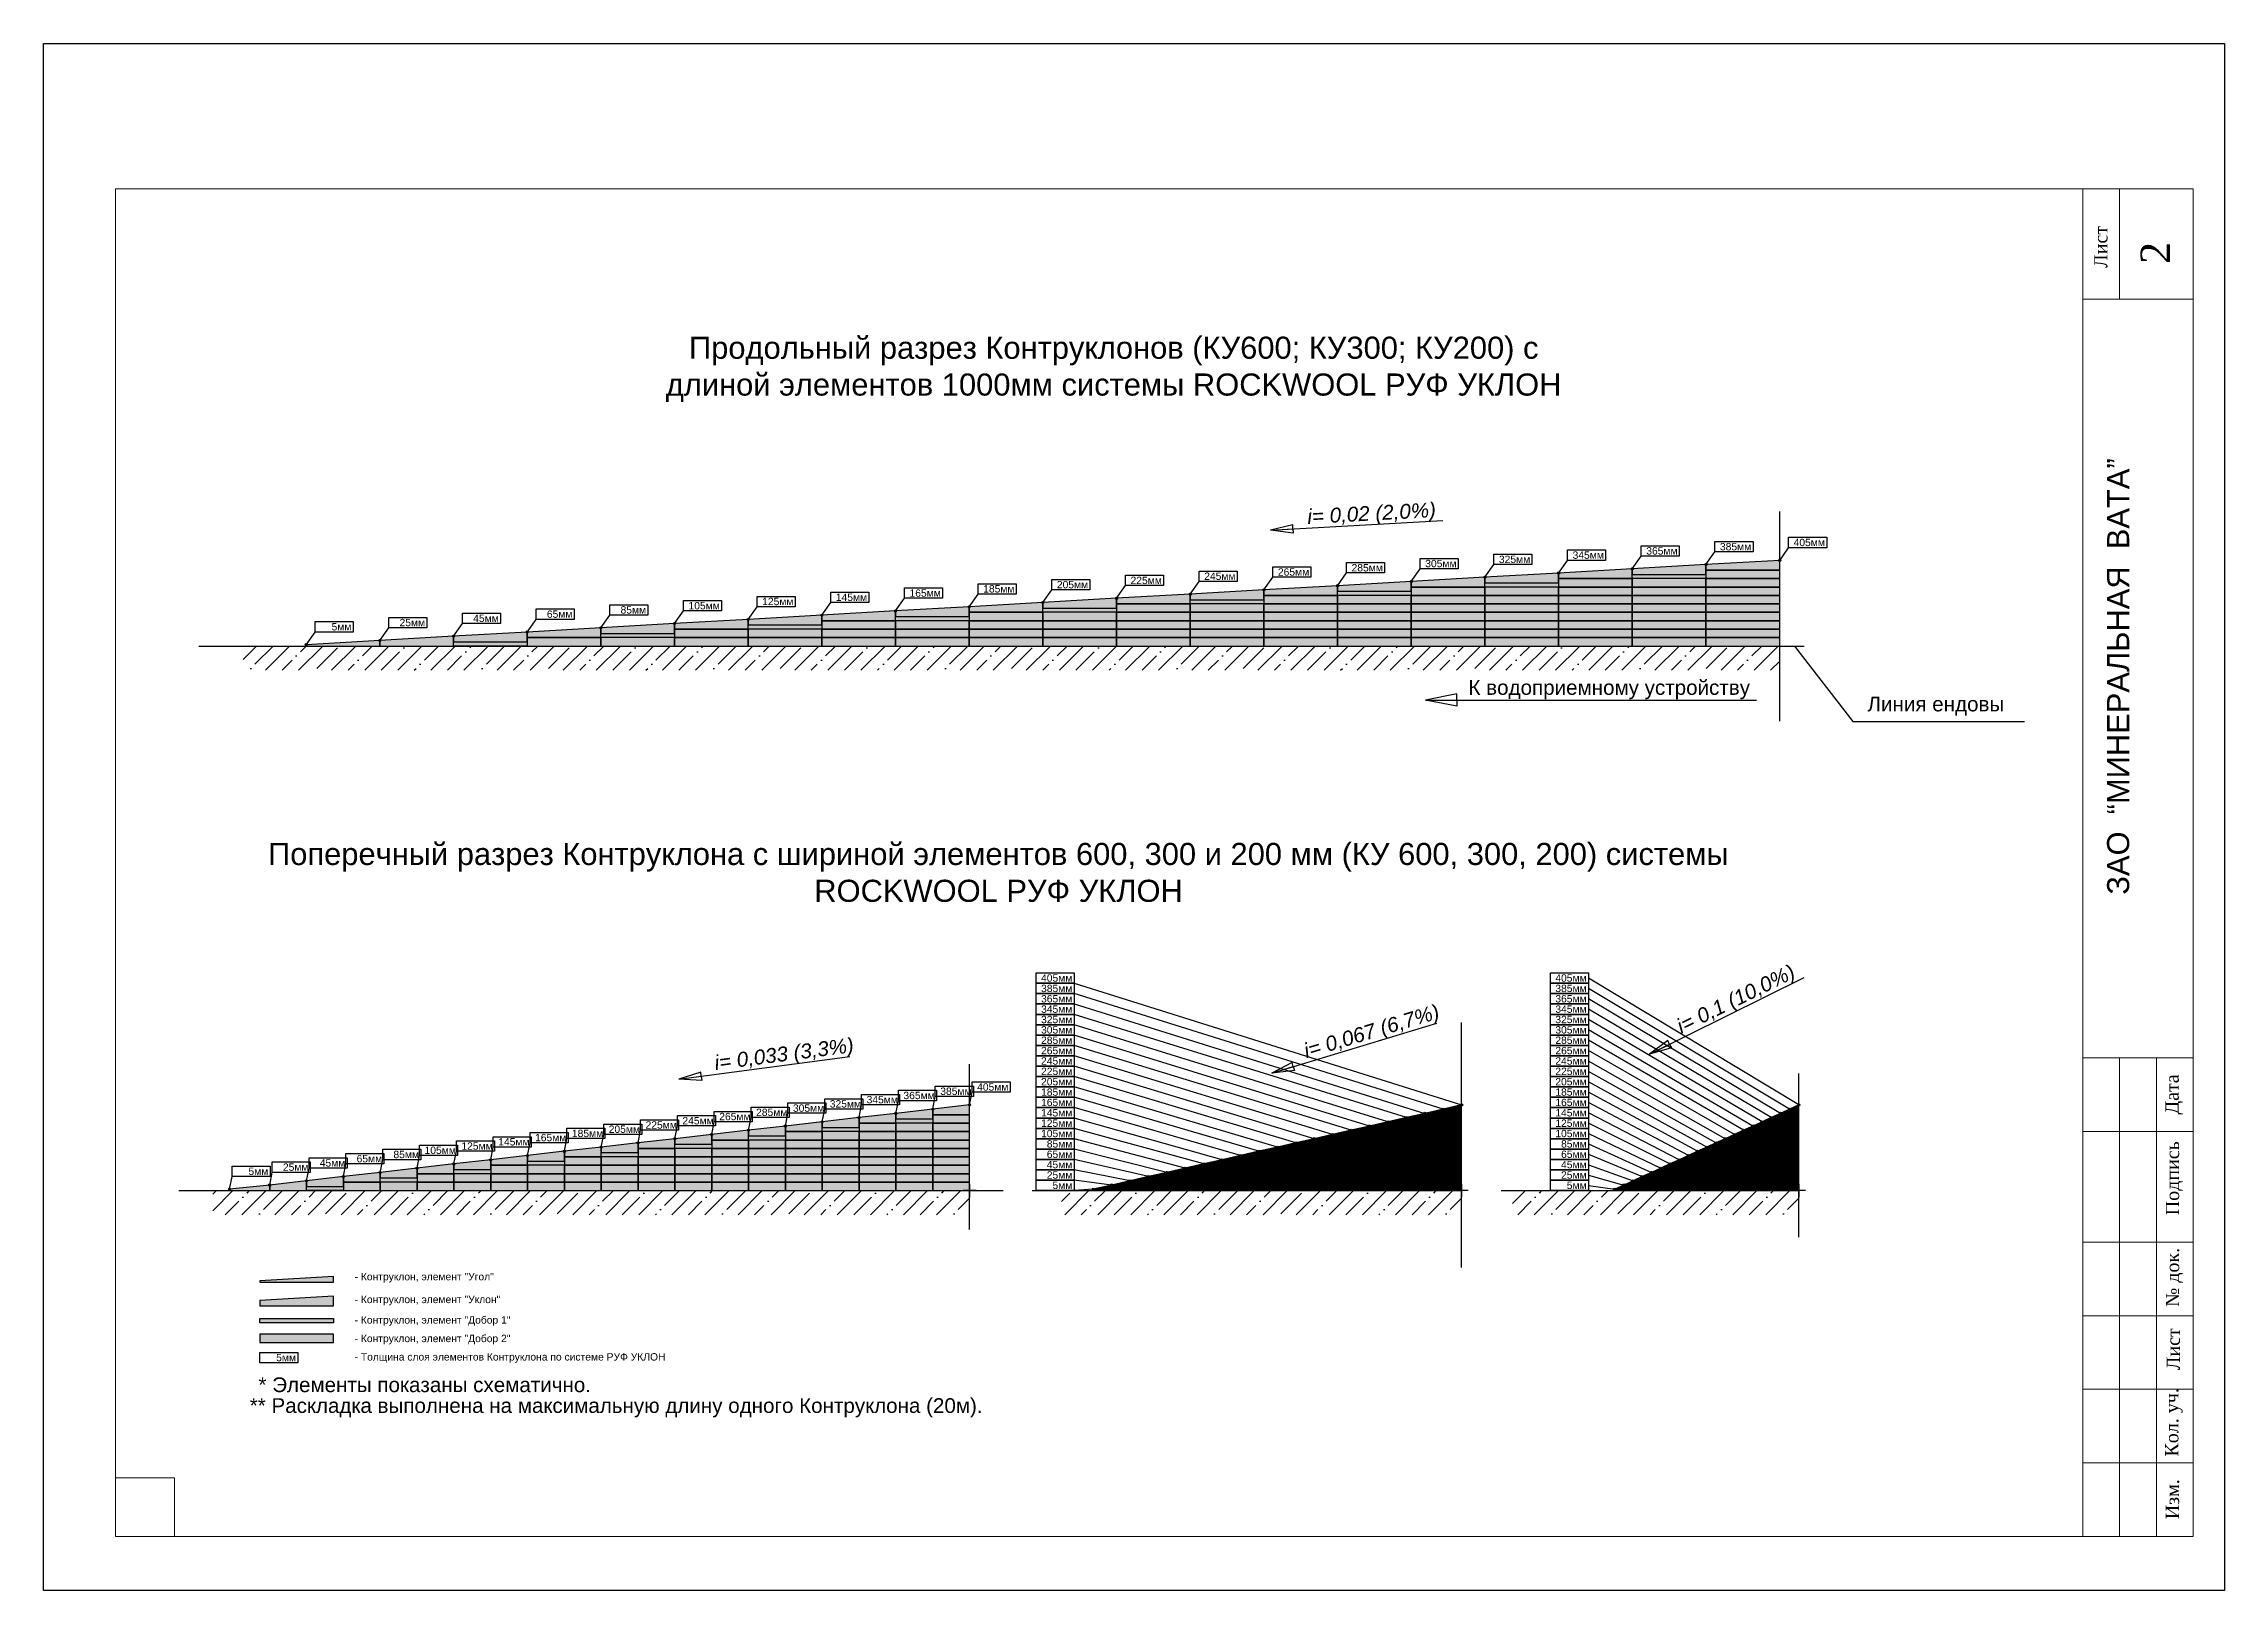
# Model space of a CAD drawing. Header units: inches. Extents: x 0 to 155541, y 1154 to 30754.
# Drawn here: x 23181 to 52781, y 9754 to 30754 of the extents above; entities that cross this region are included whole.
import ezdxf

# ---------------------------------------------------------------- set-up
doc = ezdxf.new("R2010")
doc.units = ezdxf.units.IN
doc.header["$MEASUREMENT"] = 0
doc.linetypes.add('ACAD_ISO04W100', pattern=[30, 24, -3, 0, -3])
for name, color, linetype, lineweight in [('Основные линии', 7, 'Continuous', 30), ('Разуклонка', 1, 'Continuous', 25), ('Штампы', 7, 'Continuous', 15)]:
    doc.layers.add(name, color=color, linetype=linetype, lineweight=lineweight)
doc.styles.add('надписи', font='TIMES.TTF')
doc.styles.add('Штамп', font='ARIAL.TTF', dxfattribs={"height": 2.5})

msp = doc.modelspace()

# ---------------------------------------------------------------- texts
at = {"color": 0, "ltscale": 2, "style": 'Штамп'}
for s, insert, char_height, width, attachment_point in [('\\pi516.63;Продольный разрез Контруклонов (КУ600; КУ300; КУ200) с \\P\\pi201.9;длиной элементов 1000мм системы ROCKWOOL РУФ УКЛОН', (31424.537, 26775.598), 300, 12528.42667, 1), ('405мм', (47359.502, 23980.789), 100, 492.92042, 6), ('285мм', (41359.502, 23637.426), 100, 492.92042, 6), ('305мм', (42359.502, 23694.653), 100, 492.92042, 6), ('325мм', (43359.502, 23751.88), 100, 492.92042, 6), ('345мм', (44359.502, 23809.107), 100, 492.92042, 6), ('365мм', (45359.502, 23866.335), 100, 492.92042, 6), ('385мм', (46359.502, 23923.562), 100, 492.92042, 6), ('185мм', (36359.502, 23351.289), 100, 492.92042, 6), ('205мм', (37359.502, 23408.517), 100, 492.92042, 6), ('225мм', (38359.502, 23465.744), 100, 492.92042, 6), ('245мм', (39359.502, 23522.971), 100, 492.92042, 6), ('265мм', (40359.502, 23580.198), 100, 492.92042, 6), ('85мм', (31359.502, 23065.153), 100, 492.92042, 6), ('105мм', (32359.502, 23122.38), 100, 492.92042, 6), ('125мм', (33359.502, 23179.608), 100, 492.92042, 6), ('145мм', (34359.502, 23236.835), 100, 492.92042, 6), ('165мм', (35359.502, 23294.062), 100, 492.92042, 6), ('5мм', (27359.502, 22836.244), 100, 492.92042, 6), ('25мм', (28359.502, 22893.471), 100, 492.92042, 6), ('45мм', (29359.502, 22950.699), 100, 492.92042, 6), ('65мм', (30359.502, 23007.926), 100, 492.92042, 6), ('\\pi4365.4;К водоприемному устройству', (38155.637, 22112.829), 200, 12528.42667, 1), ('\\pi5347.4;Линия ендовы', (42590.082, 21888.402), 200, 12528.42667, 1), ('\\pi617.47;Поперечный разрез Контруклона с шириной элементов 600, 300 и 200 мм (КУ 600, 300, 200) системы \\P\\pi8031.8;ROCKWOOL РУФ УКЛОН', (25610, 19902.417), 300, 20999.74636, 1), ('405мм', (37144.924, 18067.288), 100, 492.92042, 6), ('405мм', (44125.425, 18067.288), 100, 492.92042, 6), ('385мм', (37144.924, 17926.548), 100, 492.92042, 6), ('365мм', (37144.924, 17785.809), 100, 492.92042, 6), ('385мм', (44125.425, 17926.548), 100, 492.92042, 6), ('365мм', (44125.425, 17785.809), 100, 492.92042, 6), ('345мм', (37144.924, 17645.069), 100, 492.92042, 6), ('325мм', (37144.924, 17504.33), 100, 492.92042, 6), ('345мм', (44125.425, 17645.069), 100, 492.92042, 6), ('325мм', (44125.425, 17504.33), 100, 492.92042, 6), ('305мм', (37144.924, 17363.591), 100, 492.92042, 6), ('285мм', (37144.924, 17222.851), 100, 492.92042, 6), ('305мм', (44125.425, 17363.591), 100, 492.92042, 6), ('285мм', (44125.425, 17222.851), 100, 492.92042, 6), ('265мм', (37144.924, 17082.112), 100, 492.92042, 6), ('245мм', (37144.924, 16941.372), 100, 492.92042, 6), ('265мм', (44125.425, 17082.112), 100, 492.92042, 6), ('245мм', (44125.425, 16941.372), 100, 492.92042, 6), ('385мм', (35776.933, 16530.388), 100, 492.92042, 6), ('405мм', (36276.933, 16587.615), 100, 492.92042, 6), ('225мм', (37144.924, 16800.633), 100, 492.92042, 6), ('205мм', (37144.924, 16659.893), 100, 492.92042, 6), ('225мм', (44125.425, 16800.633), 100, 492.92042, 6), ('205мм', (44125.425, 16659.893), 100, 492.92042, 6), ('285мм', (33276.933, 16244.251), 100, 492.92042, 6), ('305мм', (33776.933, 16301.479), 100, 492.92042, 6), ('325мм', (34276.933, 16358.706), 100, 492.92042, 6), ('345мм', (34776.933, 16415.933), 100, 492.92042, 6), ('365мм', (35276.933, 16473.16), 100, 492.92042, 6), ('185мм', (37144.924, 16519.154), 100, 492.92042, 6), ('165мм', (37144.924, 16378.414), 100, 492.92042, 6), ('145мм', (37144.924, 16237.675), 100, 492.92042, 6), ('185мм', (44125.425, 16519.154), 100, 492.92042, 6), ('165мм', (44125.425, 16378.414), 100, 492.92042, 6), ('145мм', (44125.425, 16237.675), 100, 492.92042, 6), ('185мм', (30776.933, 15958.115), 100, 492.92042, 6), ('205мм', (31276.933, 16015.342), 100, 492.92042, 6), ('225мм', (31776.933, 16072.569), 100, 492.92042, 6), ('245мм', (32276.933, 16129.797), 100, 492.92042, 6), ('265мм', (32776.933, 16187.024), 100, 492.92042, 6), ('125мм', (37144.924, 16096.936), 100, 492.92042, 6), ('105мм', (37144.924, 15956.196), 100, 492.92042, 6), ('125мм', (44125.425, 16096.936), 100, 492.92042, 6), ('105мм', (44125.425, 15956.196), 100, 492.92042, 6), ('85мм', (28276.933, 15671.979), 100, 492.92042, 6), ('105мм', (28776.933, 15729.206), 100, 492.92042, 6), ('125мм', (29276.933, 15786.433), 100, 492.92042, 6), ('145мм', (29776.933, 15843.66), 100, 492.92042, 6), ('165мм', (30276.933, 15900.888), 100, 492.92042, 6), ('85мм', (37144.924, 15815.457), 100, 492.92042, 6), ('65мм', (37144.924, 15674.717), 100, 492.92042, 6), ('85мм', (44125.425, 15815.457), 100, 492.92042, 6), ('65мм', (44125.425, 15674.717), 100, 492.92042, 6), ('5мм', (26231.57, 15443.07), 100, 492.92042, 6), ('25мм', (26776.933, 15500.297), 100, 492.92042, 6), ('45мм', (27276.933, 15557.524), 100, 492.92042, 6), ('65мм', (27776.933, 15614.751), 100, 492.92042, 6), ('45мм', (37144.924, 15533.978), 100, 492.92042, 6), ('25мм', (37144.924, 15393.238), 100, 492.92042, 6), ('45мм', (44125.425, 15533.978), 100, 492.92042, 6), ('25мм', (44125.425, 15393.238), 100, 492.92042, 6), ('5мм', (37144.924, 15252.499), 100, 492.92042, 6), ('5мм', (44125.425, 15252.499), 100, 492.92042, 6), ('- Контруклон, элемент "Угол"', (27401.992, 14064.315), 100, 6363.2711, 1), ('- Контруклон, элемент "Уклон" ', (27401.992, 13754.266), 100, 6363.2711, 1), ('- Контруклон, элемент "Добор 1" ', (27401.992, 13476.285), 100, 6621.15533, 1), ('- Контруклон, элемент "Добор 2" ', (27401.992, 13224.615), 100, 6564.74295, 1), ('5мм', (26607.554, 12914.786), 100, 492.92042, 6), ('- Толщина слоя элементов Контруклона по системе РУФ УКЛОН', (27401.992, 12974.959), 100, 6564.74295, 1), ('* Элементы показаны схематично.', (26097.844, 12645.971), 200, 12528.42667, 1), ('** Раскладка выполнена на максимальную длину одного Контруклона (20м).', (25979.148, 12363.575), 200, 12528.42667, 1)]:
    msp.add_mtext(s, dxfattribs=dict(at, insert=insert, char_height=char_height, width=width, attachment_point=attachment_point))
at = {"color": 0, "ltscale": 2, "char_height": 200, "width": 12528.42667, "attachment_point": 1, "style": 'Штамп'}
for s, insert, rotation in [('{\\fArial|b0|i1|c204|p34;i= 0,02 (2,0%)}', (40328.576, 24432.206), 3.1051969), ('{\\fArial|b0|i1|c204|p34;i= 0,1 (10,0%)}', (45321.015, 17488.539), 26.2796956), ('{\\fArial|b0|i1|c204|p34;i= 0,067 (6,7%)}', (40264.726, 17169.724), 16.715935), ('{\\fArial|b0|i1|c204|p34;i= 0,033 (3,3%)}', (32275.109, 17015.262), 7.4385205)]:
    msp.add_mtext(s, dxfattribs=dict(at, insert=insert, rotation=rotation))
at = {"layer": 'Основные линии', "color": 0, "style": 'Штамп'}
msp.add_text('ЗАО  “МИНЕРАЛЬНАЯ  ВАТА”', height=300, rotation=90, dxfattribs=at).set_placement((51489.011, 19199.606))
at = {"layer": 'Штампы', "color": 0, "style": 'надписи'}
for s, height, p in [('Лист', 180, (51194.165, 27709.615)), ('2', 400, (52044.03, 27761.712)), ('Дата', 180, (52161.246, 16214.451)), ('Подпись', 180, (52166.914, 14846.544)), (' № док.', 180, (52167.263, 13535.362)), ('Лист', 180, (52177.282, 12744.248)), ('Кол. уч.', 180, (52157.165, 11570.641)), ('Изм.', 180, (52166.227, 10719.551))]:
    msp.add_text(s, height=height, rotation=90, dxfattribs=at).set_placement(p)

# ---------------------------------------------------------------- hatches: boundary and pattern name
at = {"ltscale": 2}
h = msp.add_hatch(dxfattribs=at)
h.set_pattern_fill('ANSI35', color=256, scale=50, style=0)
h.set_pattern_definition([(45, (-659762.16, -320661.3), (-224.5064, 224.5064), []), (45, (-659537.65, -320661.3), (-224.5064, 224.5064), [396.875, -79.375, 0, -79.375])])
h.paths.add_polyline_path([(46745.14, 22247.594), (46745.14, 22575.304), (25889.856, 22575.304), (25889.856, 22247.594)])
h = msp.add_hatch(dxfattribs=at)
h.set_pattern_fill('ANSI35', color=256, scale=50, style=0)
h.set_pattern_definition([(45, (-670757.6, -321667.15), (-224.5064, 224.5064), []), (45, (-670533.1, -321667.15), (-224.5064, 224.5064), [396.875, -79.375, 0, -79.375])])
h.paths.add_polyline_path([(35749.691, 14854.42), (35749.691, 15182.129), (25477.411, 15182.129), (25477.411, 14854.42)])
h = msp.add_hatch(dxfattribs=at)
h.set_pattern_fill('ANSI35', color=256, scale=50, style=0)
h.set_pattern_definition([(45, (-664079.46, -321667.15), (-224.5064, 224.5064), []), (45, (-663854.95, -321667.15), (-224.5064, 224.5064), [396.875, -79.375, 0, -79.375])])
h.paths.add_polyline_path([(42427.843, 14854.42), (42427.843, 15182.129), (36996.135, 15182.129), (36996.135, 14854.42)])
h = msp.add_hatch(dxfattribs=at)
h.set_pattern_fill('ANSI35', color=256, scale=50, style=0)
h.set_pattern_definition([(45, (-659501.55, -321667.15), (-224.5064, 224.5064), []), (45, (-659277.04, -321667.15), (-224.5064, 224.5064), [396.875, -79.375, 0, -79.375])])
h.paths.add_polyline_path([(47005.75, 14854.42), (47005.75, 15182.129), (43116.918, 15182.129), (43116.918, 14854.42)])
at = {"layer": 'Разуклонка'}
for color, points in [(40, [(44745.14, 23623.67), (44745.14, 23548.167), (45745.14, 23548.167), (45745.14, 23680.898)]), (40, [(45745.14, 23680.898), (45745.14, 23605.394), (46745.14, 23605.394), (46745.14, 23738.125)]), (40, [(39745.14, 23337.534), (39745.14, 23262.031), (40745.14, 23262.031), (40745.14, 23394.761)]), (40, [(40745.14, 23394.761), (40745.14, 23319.258), (41745.14, 23319.258), (41745.14, 23451.989)]), (40, [(41745.14, 23451.989), (41745.14, 23376.485), (42745.14, 23376.485), (42745.14, 23509.216)]), (40, [(42745.14, 23509.216), (42745.14, 23433.713), (43745.14, 23433.713), (43745.14, 23566.443)]), (82, [(42745.14, 23433.713), (43745.14, 23433.713), (43745.14, 23376.485), (42745.14, 23376.485)]), (40, [(43745.14, 23566.443), (43745.14, 23490.94), (44745.14, 23490.94), (44745.14, 23623.67)]), (152, [(44745.14, 23490.94), (43745.14, 23490.94), (43745.14, 23376.485), (44745.14, 23376.485)]), (82, [(44745.14, 23548.167), (45745.14, 23548.167), (45745.14, 23490.94), (44745.14, 23490.94)]), (152, [(45745.14, 23490.94), (44745.14, 23490.94), (44745.14, 23376.485), (45745.14, 23376.485)]), (152, [(46745.14, 23605.394), (45745.14, 23605.394), (45745.14, 23490.94), (46745.14, 23490.94)]), (152, [(46745.14, 23490.94), (45745.14, 23490.94), (45745.14, 23376.485), (46745.14, 23376.485)]), (40, [(34745.14, 23051.398), (34745.14, 22975.894), (35745.14, 22975.894), (35745.14, 23108.625)]), (40, [(35745.14, 23108.625), (35745.14, 23033.122), (36745.14, 23033.122), (36745.14, 23165.852)]), (40, [(36745.14, 23165.852), (36745.14, 23090.349), (37745.14, 23090.349), (37745.14, 23223.079)]), (82, [(36745.14, 23090.349), (37745.14, 23090.349), (37745.14, 23033.122), (36745.14, 23033.122)]), (40, [(37745.14, 23223.079), (37745.14, 23147.576), (38745.14, 23147.576), (38745.14, 23280.307)]), (152, [(38745.14, 23147.576), (37745.14, 23147.576), (37745.14, 23033.122), (38745.14, 23033.122)]), (40, [(38745.14, 23280.307), (38745.14, 23204.803), (39745.14, 23204.803), (39745.14, 23337.534)]), (82, [(38745.14, 23204.803), (39745.14, 23204.803), (39745.14, 23147.576), (38745.14, 23147.576)]), (152, [(39745.14, 23147.576), (38745.14, 23147.576), (38745.14, 23033.122), (39745.14, 23033.122)]), (152, [(40745.14, 23262.031), (39745.14, 23262.031), (39745.14, 23147.576), (40745.14, 23147.576)]), (152, [(40745.14, 23147.576), (39745.14, 23147.576), (39745.14, 23033.122), (40745.14, 23033.122)]), (82, [(40745.14, 23319.258), (41745.14, 23319.258), (41745.14, 23262.031), (40745.14, 23262.031)]), (152, [(41745.14, 23262.031), (40745.14, 23262.031), (40745.14, 23147.576), (41745.14, 23147.576)]), (152, [(41745.14, 23147.576), (40745.14, 23147.576), (40745.14, 23033.122), (41745.14, 23033.122)]), (152, [(42745.14, 23376.485), (41745.14, 23376.485), (41745.14, 23262.031), (42745.14, 23262.031)]), (152, [(42745.14, 23262.031), (41745.14, 23262.031), (41745.14, 23147.576), (42745.14, 23147.576)]), (152, [(42745.14, 23147.576), (41745.14, 23147.576), (41745.14, 23033.122), (42745.14, 23033.122)]), (152, [(43745.14, 23376.485), (42745.14, 23376.485), (42745.14, 23262.031), (43745.14, 23262.031)]), (152, [(43745.14, 23262.031), (42745.14, 23262.031), (42745.14, 23147.576), (43745.14, 23147.576)]), (152, [(43745.14, 23147.576), (42745.14, 23147.576), (42745.14, 23033.122), (43745.14, 23033.122)]), (152, [(44745.14, 23376.485), (43745.14, 23376.485), (43745.14, 23262.031), (44745.14, 23262.031)]), (152, [(44745.14, 23262.031), (43745.14, 23262.031), (43745.14, 23147.576), (44745.14, 23147.576)]), (152, [(44745.14, 23147.576), (43745.14, 23147.576), (43745.14, 23033.122), (44745.14, 23033.122)]), (152, [(45745.14, 23376.485), (44745.14, 23376.485), (44745.14, 23262.031), (45745.14, 23262.031)]), (152, [(45745.14, 23262.031), (44745.14, 23262.031), (44745.14, 23147.576), (45745.14, 23147.576)]), (152, [(45745.14, 23147.576), (44745.14, 23147.576), (44745.14, 23033.122), (45745.14, 23033.122)]), (152, [(46745.14, 23376.485), (45745.14, 23376.485), (45745.14, 23262.031), (46745.14, 23262.031)]), (152, [(46745.14, 23262.031), (45745.14, 23262.031), (45745.14, 23147.576), (46745.14, 23147.576)]), (152, [(46745.14, 23147.576), (45745.14, 23147.576), (45745.14, 23033.122), (46745.14, 23033.122)]), (40, [(29745.14, 22765.261), (29745.14, 22689.758), (30745.14, 22689.758), (30745.14, 22822.489)]), (40, [(30745.14, 22822.489), (30745.14, 22746.985), (31745.14, 22746.985), (31745.14, 22879.716)]), (40, [(31745.14, 22879.716), (31745.14, 22804.213), (32745.14, 22804.213), (32745.14, 22936.943)]), (152, [(32745.14, 22804.213), (31745.14, 22804.213), (31745.14, 22689.758), (32745.14, 22689.758)]), (40, [(32745.14, 22936.943), (32745.14, 22861.44), (33745.14, 22861.44), (33745.14, 22994.17)]), (82, [(32745.14, 22861.44), (33745.14, 22861.44), (33745.14, 22804.213), (32745.14, 22804.213)]), (152, [(33745.14, 22804.213), (32745.14, 22804.213), (32745.14, 22689.758), (33745.14, 22689.758)]), (40, [(33745.14, 22994.17), (33745.14, 22918.667), (34745.14, 22918.667), (34745.14, 23051.398)]), (152, [(34745.14, 22918.667), (33745.14, 22918.667), (33745.14, 22804.213), (34745.14, 22804.213)]), (152, [(34745.14, 22804.213), (33745.14, 22804.213), (33745.14, 22689.758), (34745.14, 22689.758)]), (82, [(34745.14, 22975.894), (35745.14, 22975.894), (35745.14, 22918.667), (34745.14, 22918.667)]), (152, [(35745.14, 22918.667), (34745.14, 22918.667), (34745.14, 22804.213), (35745.14, 22804.213)]), (152, [(35745.14, 22804.213), (34745.14, 22804.213), (34745.14, 22689.758), (35745.14, 22689.758)]), (152, [(36745.14, 23033.122), (35745.14, 23033.122), (35745.14, 22918.667), (36745.14, 22918.667)]), (152, [(36745.14, 22918.667), (35745.14, 22918.667), (35745.14, 22804.213), (36745.14, 22804.213)]), (152, [(36745.14, 22804.213), (35745.14, 22804.213), (35745.14, 22689.758), (36745.14, 22689.758)]), (152, [(37745.14, 23033.122), (36745.14, 23033.122), (36745.14, 22918.667), (37745.14, 22918.667)]), (152, [(37745.14, 22918.667), (36745.14, 22918.667), (36745.14, 22804.213), (37745.14, 22804.213)]), (152, [(37745.14, 22804.213), (36745.14, 22804.213), (36745.14, 22689.758), (37745.14, 22689.758)]), (152, [(38745.14, 23033.122), (37745.14, 23033.122), (37745.14, 22918.667), (38745.14, 22918.667)]), (152, [(38745.14, 22918.667), (37745.14, 22918.667), (37745.14, 22804.213), (38745.14, 22804.213)]), (152, [(38745.14, 22804.213), (37745.14, 22804.213), (37745.14, 22689.758), (38745.14, 22689.758)]), (152, [(39745.14, 23033.122), (38745.14, 23033.122), (38745.14, 22918.667), (39745.14, 22918.667)]), (152, [(39745.14, 22918.667), (38745.14, 22918.667), (38745.14, 22804.213), (39745.14, 22804.213)]), (152, [(39745.14, 22804.213), (38745.14, 22804.213), (38745.14, 22689.758), (39745.14, 22689.758)]), (152, [(40745.14, 23033.122), (39745.14, 23033.122), (39745.14, 22918.667), (40745.14, 22918.667)]), (152, [(40745.14, 22918.667), (39745.14, 22918.667), (39745.14, 22804.213), (40745.14, 22804.213)]), (152, [(40745.14, 22804.213), (39745.14, 22804.213), (39745.14, 22689.758), (40745.14, 22689.758)]), (152, [(41745.14, 23033.122), (40745.14, 23033.122), (40745.14, 22918.667), (41745.14, 22918.667)]), (152, [(41745.14, 22918.667), (40745.14, 22918.667), (40745.14, 22804.213), (41745.14, 22804.213)]), (152, [(41745.14, 22804.213), (40745.14, 22804.213), (40745.14, 22689.758), (41745.14, 22689.758)]), (152, [(42745.14, 23033.122), (41745.14, 23033.122), (41745.14, 22918.667), (42745.14, 22918.667)]), (152, [(42745.14, 22918.667), (41745.14, 22918.667), (41745.14, 22804.213), (42745.14, 22804.213)]), (152, [(42745.14, 22804.213), (41745.14, 22804.213), (41745.14, 22689.758), (42745.14, 22689.758)]), (152, [(43745.14, 23033.122), (42745.14, 23033.122), (42745.14, 22918.667), (43745.14, 22918.667)]), (152, [(43745.14, 22918.667), (42745.14, 22918.667), (42745.14, 22804.213), (43745.14, 22804.213)]), (152, [(43745.14, 22804.213), (42745.14, 22804.213), (42745.14, 22689.758), (43745.14, 22689.758)]), (152, [(44745.14, 23033.122), (43745.14, 23033.122), (43745.14, 22918.667), (44745.14, 22918.667)]), (152, [(44745.14, 22918.667), (43745.14, 22918.667), (43745.14, 22804.213), (44745.14, 22804.213)]), (152, [(44745.14, 22804.213), (43745.14, 22804.213), (43745.14, 22689.758), (44745.14, 22689.758)]), (152, [(45745.14, 23033.122), (44745.14, 23033.122), (44745.14, 22918.667), (45745.14, 22918.667)]), (152, [(45745.14, 22918.667), (44745.14, 22918.667), (44745.14, 22804.213), (45745.14, 22804.213)]), (152, [(45745.14, 22804.213), (44745.14, 22804.213), (44745.14, 22689.758), (45745.14, 22689.758)]), (152, [(46745.14, 23033.122), (45745.14, 23033.122), (45745.14, 22918.667), (46745.14, 22918.667)]), (152, [(46745.14, 22918.667), (45745.14, 22918.667), (45745.14, 22804.213), (46745.14, 22804.213)]), (152, [(46745.14, 22804.213), (45745.14, 22804.213), (45745.14, 22689.758), (46745.14, 22689.758)]), (256, [(26745.14, 22593.58), (26745.14, 22575.304), (27745.14, 22575.304), (27745.14, 22650.807)]), (40, [(27745.14, 22650.807), (27745.14, 22575.304), (28745.14, 22575.304), (28745.14, 22708.034)]), (40, [(28745.14, 22708.034), (28745.14, 22632.531), (29745.14, 22632.531), (29745.14, 22765.261)]), (82, [(28745.14, 22632.531), (29745.14, 22632.531), (29745.14, 22575.304), (28745.14, 22575.304)]), (152, [(30745.14, 22689.758), (29745.14, 22689.758), (29745.14, 22575.304), (30745.14, 22575.304)]), (82, [(30745.14, 22746.985), (31745.14, 22746.985), (31745.14, 22689.758), (30745.14, 22689.758)]), (152, [(31745.14, 22689.758), (30745.14, 22689.758), (30745.14, 22575.304), (31745.14, 22575.304)]), (152, [(32745.14, 22689.758), (31745.14, 22689.758), (31745.14, 22575.304), (32745.14, 22575.304)]), (152, [(33745.14, 22689.758), (32745.14, 22689.758), (32745.14, 22575.304), (33745.14, 22575.304)]), (152, [(34745.14, 22689.758), (33745.14, 22689.758), (33745.14, 22575.304), (34745.14, 22575.304)]), (152, [(35745.14, 22689.758), (34745.14, 22689.758), (34745.14, 22575.304), (35745.14, 22575.304)]), (152, [(36745.14, 22689.758), (35745.14, 22689.758), (35745.14, 22575.304), (36745.14, 22575.304)]), (152, [(37745.14, 22689.758), (36745.14, 22689.758), (36745.14, 22575.304), (37745.14, 22575.304)]), (152, [(38745.14, 22689.758), (37745.14, 22689.758), (37745.14, 22575.304), (38745.14, 22575.304)]), (152, [(39745.14, 22689.758), (38745.14, 22689.758), (38745.14, 22575.304), (39745.14, 22575.304)]), (152, [(40745.14, 22689.758), (39745.14, 22689.758), (39745.14, 22575.304), (40745.14, 22575.304)]), (152, [(41745.14, 22689.758), (40745.14, 22689.758), (40745.14, 22575.304), (41745.14, 22575.304)]), (152, [(42745.14, 22689.758), (41745.14, 22689.758), (41745.14, 22575.304), (42745.14, 22575.304)]), (152, [(43745.14, 22689.758), (42745.14, 22689.758), (42745.14, 22575.304), (43745.14, 22575.304)]), (152, [(44745.14, 22689.758), (43745.14, 22689.758), (43745.14, 22575.304), (44745.14, 22575.304)]), (152, [(45745.14, 22689.758), (44745.14, 22689.758), (44745.14, 22575.304), (45745.14, 22575.304)]), (152, [(46745.14, 22689.758), (45745.14, 22689.758), (45745.14, 22575.304), (46745.14, 22575.304)]), (40, [(34749.691, 16230.496), (34749.691, 16154.993), (35249.691, 16154.993), (35249.691, 16287.723)]), (40, [(35249.691, 16287.723), (35249.691, 16212.22), (35749.691, 16212.22), (35749.691, 16344.95)]), (40, [(41927.843, 16230.496), (41927.843, 16154.993), (42177.843, 16154.993), (42177.843, 16287.723)]), (40, [(42177.843, 16287.723), (42177.843, 16212.22), (42427.843, 16212.22), (42427.843, 16344.95)]), (40, [(46755.75, 16230.496), (46755.75, 16154.993), (46880.75, 16154.993), (46880.75, 16287.723)]), (40, [(46880.75, 16287.723), (46880.75, 16212.22), (47005.75, 16212.22), (47005.75, 16344.95)]), (40, [(32249.691, 15944.36), (32249.691, 15868.856), (32749.691, 15868.856), (32749.691, 16001.587)]), (40, [(32749.691, 16001.587), (32749.691, 15926.084), (33249.691, 15926.084), (33249.691, 16058.814)]), (40, [(33249.691, 16058.814), (33249.691, 15983.311), (33749.691, 15983.311), (33749.691, 16116.041)]), (40, [(33749.691, 16116.041), (33749.691, 16040.538), (34249.691, 16040.538), (34249.691, 16173.269)]), (82, [(33749.691, 16040.538), (34249.691, 16040.538), (34249.691, 15983.311), (33749.691, 15983.311)]), (40, [(34249.691, 16173.269), (34249.691, 16097.765), (34749.691, 16097.765), (34749.691, 16230.496)]), (152, [(34749.691, 16097.765), (34249.691, 16097.765), (34249.691, 15983.311), (34749.691, 15983.311)]), (82, [(34749.691, 16154.993), (35249.691, 16154.993), (35249.691, 16097.765), (34749.691, 16097.765)]), (152, [(35249.691, 16097.765), (34749.691, 16097.765), (34749.691, 15983.311), (35249.691, 15983.311)]), (152, [(35749.691, 16212.22), (35249.691, 16212.22), (35249.691, 16097.765), (35749.691, 16097.765)]), (152, [(35749.691, 16097.765), (35249.691, 16097.765), (35249.691, 15983.311), (35749.691, 15983.311)]), (40, [(40677.843, 15944.36), (40677.843, 15868.856), (40927.843, 15868.856), (40927.843, 16001.587)]), (40, [(40927.843, 16001.587), (40927.843, 15926.084), (41177.843, 15926.084), (41177.843, 16058.814)]), (40, [(41177.843, 16058.814), (41177.843, 15983.311), (41427.843, 15983.311), (41427.843, 16116.041)]), (40, [(41427.843, 16116.041), (41427.843, 16040.538), (41677.843, 16040.538), (41677.843, 16173.269)]), (82, [(41427.843, 16040.538), (41677.843, 16040.538), (41677.843, 15983.311), (41427.843, 15983.311)]), (40, [(41677.843, 16173.269), (41677.843, 16097.765), (41927.843, 16097.765), (41927.843, 16230.496)]), (152, [(41927.843, 16097.765), (41677.843, 16097.765), (41677.843, 15983.311), (41927.843, 15983.311)]), (82, [(41927.843, 16154.993), (42177.843, 16154.993), (42177.843, 16097.765), (41927.843, 16097.765)]), (152, [(42177.843, 16097.765), (41927.843, 16097.765), (41927.843, 15983.311), (42177.843, 15983.311)]), (152, [(42427.843, 16212.22), (42177.843, 16212.22), (42177.843, 16097.765), (42427.843, 16097.765)]), (152, [(42427.843, 16097.765), (42177.843, 16097.765), (42177.843, 15983.311), (42427.843, 15983.311)]), (40, [(46130.75, 15944.36), (46130.75, 15868.856), (46255.75, 15868.856), (46255.75, 16001.587)]), (40, [(46255.75, 16001.587), (46255.75, 15926.084), (46380.75, 15926.084), (46380.75, 16058.814)]), (40, [(46380.75, 16058.814), (46380.75, 15983.311), (46505.75, 15983.311), (46505.75, 16116.041)]), (40, [(46505.75, 16116.041), (46505.75, 16040.538), (46630.75, 16040.538), (46630.75, 16173.269)]), (82, [(46505.75, 16040.538), (46630.75, 16040.538), (46630.75, 15983.311), (46505.75, 15983.311)]), (40, [(46630.75, 16173.269), (46630.75, 16097.765), (46755.75, 16097.765), (46755.75, 16230.496)]), (152, [(46755.75, 16097.765), (46630.75, 16097.765), (46630.75, 15983.311), (46755.75, 15983.311)]), (82, [(46755.75, 16154.993), (46880.75, 16154.993), (46880.75, 16097.765), (46755.75, 16097.765)]), (152, [(46880.75, 16097.765), (46755.75, 16097.765), (46755.75, 15983.311), (46880.75, 15983.311)]), (152, [(47005.75, 16212.22), (46880.75, 16212.22), (46880.75, 16097.765), (47005.75, 16097.765)]), (152, [(47005.75, 16097.765), (46880.75, 16097.765), (46880.75, 15983.311), (47005.75, 15983.311)]), (40, [(29749.691, 15658.223), (29749.691, 15582.72), (30249.691, 15582.72), (30249.691, 15715.451)]), (40, [(30249.691, 15715.451), (30249.691, 15639.947), (30749.691, 15639.947), (30749.691, 15772.678)]), (40, [(30749.691, 15772.678), (30749.691, 15697.175), (31249.691, 15697.175), (31249.691, 15829.905)]), (82, [(30749.691, 15697.175), (31249.691, 15697.175), (31249.691, 15639.947), (30749.691, 15639.947)]), (40, [(31249.691, 15829.905), (31249.691, 15754.402), (31749.691, 15754.402), (31749.691, 15887.132)]), (152, [(31749.691, 15754.402), (31249.691, 15754.402), (31249.691, 15639.947), (31749.691, 15639.947)]), (40, [(31749.691, 15887.132), (31749.691, 15811.629), (32249.691, 15811.629), (32249.691, 15944.36)]), (82, [(31749.691, 15811.629), (32249.691, 15811.629), (32249.691, 15754.402), (31749.691, 15754.402)]), (152, [(32249.691, 15754.402), (31749.691, 15754.402), (31749.691, 15639.947), (32249.691, 15639.947)]), (152, [(32749.691, 15868.856), (32249.691, 15868.856), (32249.691, 15754.402), (32749.691, 15754.402)]), (152, [(32749.691, 15754.402), (32249.691, 15754.402), (32249.691, 15639.947), (32749.691, 15639.947)]), (82, [(32749.691, 15926.084), (33249.691, 15926.084), (33249.691, 15868.856), (32749.691, 15868.856)]), (152, [(33249.691, 15868.856), (32749.691, 15868.856), (32749.691, 15754.402), (33249.691, 15754.402)]), (152, [(33249.691, 15754.402), (32749.691, 15754.402), (32749.691, 15639.947), (33249.691, 15639.947)]), (152, [(33749.691, 15983.311), (33249.691, 15983.311), (33249.691, 15868.856), (33749.691, 15868.856)]), (152, [(33749.691, 15868.856), (33249.691, 15868.856), (33249.691, 15754.402), (33749.691, 15754.402)]), (152, [(33749.691, 15754.402), (33249.691, 15754.402), (33249.691, 15639.947), (33749.691, 15639.947)]), (152, [(34249.691, 15983.311), (33749.691, 15983.311), (33749.691, 15868.856), (34249.691, 15868.856)]), (152, [(34249.691, 15868.856), (33749.691, 15868.856), (33749.691, 15754.402), (34249.691, 15754.402)]), (152, [(34249.691, 15754.402), (33749.691, 15754.402), (33749.691, 15639.947), (34249.691, 15639.947)]), (152, [(34749.691, 15983.311), (34249.691, 15983.311), (34249.691, 15868.856), (34749.691, 15868.856)]), (152, [(34749.691, 15868.856), (34249.691, 15868.856), (34249.691, 15754.402), (34749.691, 15754.402)]), (152, [(34749.691, 15754.402), (34249.691, 15754.402), (34249.691, 15639.947), (34749.691, 15639.947)]), (152, [(35249.691, 15983.311), (34749.691, 15983.311), (34749.691, 15868.856), (35249.691, 15868.856)]), (152, [(35249.691, 15868.856), (34749.691, 15868.856), (34749.691, 15754.402), (35249.691, 15754.402)]), (152, [(35249.691, 15754.402), (34749.691, 15754.402), (34749.691, 15639.947), (35249.691, 15639.947)]), (152, [(35749.691, 15983.311), (35249.691, 15983.311), (35249.691, 15868.856), (35749.691, 15868.856)]), (152, [(35749.691, 15868.856), (35249.691, 15868.856), (35249.691, 15754.402), (35749.691, 15754.402)]), (152, [(35749.691, 15754.402), (35249.691, 15754.402), (35249.691, 15639.947), (35749.691, 15639.947)]), (40, [(39427.843, 15658.223), (39427.843, 15582.72), (39677.843, 15582.72), (39677.843, 15715.451)]), (40, [(39677.843, 15715.451), (39677.843, 15639.947), (39927.843, 15639.947), (39927.843, 15772.678)]), (40, [(39927.843, 15772.678), (39927.843, 15697.175), (40177.843, 15697.175), (40177.843, 15829.905)]), (82, [(39927.843, 15697.175), (40177.843, 15697.175), (40177.843, 15639.947), (39927.843, 15639.947)]), (40, [(40177.843, 15829.905), (40177.843, 15754.402), (40427.843, 15754.402), (40427.843, 15887.132)]), (152, [(40427.843, 15754.402), (40177.843, 15754.402), (40177.843, 15639.947), (40427.843, 15639.947)]), (40, [(40427.843, 15887.132), (40427.843, 15811.629), (40677.843, 15811.629), (40677.843, 15944.36)]), (82, [(40427.843, 15811.629), (40677.843, 15811.629), (40677.843, 15754.402), (40427.843, 15754.402)]), (152, [(40677.843, 15754.402), (40427.843, 15754.402), (40427.843, 15639.947), (40677.843, 15639.947)]), (152, [(40927.843, 15868.856), (40677.843, 15868.856), (40677.843, 15754.402), (40927.843, 15754.402)]), (152, [(40927.843, 15754.402), (40677.843, 15754.402), (40677.843, 15639.947), (40927.843, 15639.947)]), (82, [(40927.843, 15926.084), (41177.843, 15926.084), (41177.843, 15868.856), (40927.843, 15868.856)]), (152, [(41177.843, 15868.856), (40927.843, 15868.856), (40927.843, 15754.402), (41177.843, 15754.402)]), (152, [(41177.843, 15754.402), (40927.843, 15754.402), (40927.843, 15639.947), (41177.843, 15639.947)]), (152, [(41427.843, 15983.311), (41177.843, 15983.311), (41177.843, 15868.856), (41427.843, 15868.856)]), (152, [(41427.843, 15868.856), (41177.843, 15868.856), (41177.843, 15754.402), (41427.843, 15754.402)]), (152, [(41427.843, 15754.402), (41177.843, 15754.402), (41177.843, 15639.947), (41427.843, 15639.947)]), (152, [(41677.843, 15983.311), (41427.843, 15983.311), (41427.843, 15868.856), (41677.843, 15868.856)]), (152, [(41677.843, 15868.856), (41427.843, 15868.856), (41427.843, 15754.402), (41677.843, 15754.402)]), (152, [(41677.843, 15754.402), (41427.843, 15754.402), (41427.843, 15639.947), (41677.843, 15639.947)]), (152, [(41927.843, 15983.311), (41677.843, 15983.311), (41677.843, 15868.856), (41927.843, 15868.856)]), (152, [(41927.843, 15868.856), (41677.843, 15868.856), (41677.843, 15754.402), (41927.843, 15754.402)]), (152, [(41927.843, 15754.402), (41677.843, 15754.402), (41677.843, 15639.947), (41927.843, 15639.947)]), (152, [(42177.843, 15983.311), (41927.843, 15983.311), (41927.843, 15868.856), (42177.843, 15868.856)]), (152, [(42177.843, 15868.856), (41927.843, 15868.856), (41927.843, 15754.402), (42177.843, 15754.402)]), (152, [(42177.843, 15754.402), (41927.843, 15754.402), (41927.843, 15639.947), (42177.843, 15639.947)]), (152, [(42427.843, 15983.311), (42177.843, 15983.311), (42177.843, 15868.856), (42427.843, 15868.856)]), (152, [(42427.843, 15868.856), (42177.843, 15868.856), (42177.843, 15754.402), (42427.843, 15754.402)]), (152, [(42427.843, 15754.402), (42177.843, 15754.402), (42177.843, 15639.947), (42427.843, 15639.947)]), (40, [(45505.75, 15658.223), (45505.75, 15582.72), (45630.75, 15582.72), (45630.75, 15715.451)]), (40, [(45630.75, 15715.451), (45630.75, 15639.947), (45755.75, 15639.947), (45755.75, 15772.678)]), (40, [(45755.75, 15772.678), (45755.75, 15697.175), (45880.75, 15697.175), (45880.75, 15829.905)]), (82, [(45755.75, 15697.175), (45880.75, 15697.175), (45880.75, 15639.947), (45755.75, 15639.947)]), (40, [(45880.75, 15829.905), (45880.75, 15754.402), (46005.75, 15754.402), (46005.75, 15887.132)]), (152, [(46005.75, 15754.402), (45880.75, 15754.402), (45880.75, 15639.947), (46005.75, 15639.947)]), (40, [(46005.75, 15887.132), (46005.75, 15811.629), (46130.75, 15811.629), (46130.75, 15944.36)]), (82, [(46005.75, 15811.629), (46130.75, 15811.629), (46130.75, 15754.402), (46005.75, 15754.402)]), (152, [(46130.75, 15754.402), (46005.75, 15754.402), (46005.75, 15639.947), (46130.75, 15639.947)]), (152, [(46255.75, 15868.856), (46130.75, 15868.856), (46130.75, 15754.402), (46255.75, 15754.402)]), (152, [(46255.75, 15754.402), (46130.75, 15754.402), (46130.75, 15639.947), (46255.75, 15639.947)]), (82, [(46255.75, 15926.084), (46380.75, 15926.084), (46380.75, 15868.856), (46255.75, 15868.856)]), (152, [(46380.75, 15868.856), (46255.75, 15868.856), (46255.75, 15754.402), (46380.75, 15754.402)]), (152, [(46380.75, 15754.402), (46255.75, 15754.402), (46255.75, 15639.947), (46380.75, 15639.947)]), (152, [(46505.75, 15983.311), (46380.75, 15983.311), (46380.75, 15868.856), (46505.75, 15868.856)]), (152, [(46505.75, 15868.856), (46380.75, 15868.856), (46380.75, 15754.402), (46505.75, 15754.402)]), (152, [(46505.75, 15754.402), (46380.75, 15754.402), (46380.75, 15639.947), (46505.75, 15639.947)]), (152, [(46630.75, 15983.311), (46505.75, 15983.311), (46505.75, 15868.856), (46630.75, 15868.856)]), (152, [(46630.75, 15868.856), (46505.75, 15868.856), (46505.75, 15754.402), (46630.75, 15754.402)]), (152, [(46630.75, 15754.402), (46505.75, 15754.402), (46505.75, 15639.947), (46630.75, 15639.947)]), (152, [(46755.75, 15983.311), (46630.75, 15983.311), (46630.75, 15868.856), (46755.75, 15868.856)]), (152, [(46755.75, 15868.856), (46630.75, 15868.856), (46630.75, 15754.402), (46755.75, 15754.402)]), (152, [(46755.75, 15754.402), (46630.75, 15754.402), (46630.75, 15639.947), (46755.75, 15639.947)]), (152, [(46880.75, 15983.311), (46755.75, 15983.311), (46755.75, 15868.856), (46880.75, 15868.856)]), (152, [(46880.75, 15868.856), (46755.75, 15868.856), (46755.75, 15754.402), (46880.75, 15754.402)]), (152, [(46880.75, 15754.402), (46755.75, 15754.402), (46755.75, 15639.947), (46880.75, 15639.947)]), (152, [(47005.75, 15983.311), (46880.75, 15983.311), (46880.75, 15868.856), (47005.75, 15868.856)]), (152, [(47005.75, 15868.856), (46880.75, 15868.856), (46880.75, 15754.402), (47005.75, 15754.402)]), (152, [(47005.75, 15754.402), (46880.75, 15754.402), (46880.75, 15639.947), (47005.75, 15639.947)]), (40, [(27249.691, 15372.087), (27249.691, 15296.584), (27749.691, 15296.584), (27749.691, 15429.314)]), (40, [(27749.691, 15429.314), (27749.691, 15353.811), (28249.691, 15353.811), (28249.691, 15486.542)]), (40, [(28249.691, 15486.542), (28249.691, 15411.038), (28749.691, 15411.038), (28749.691, 15543.769)]), (152, [(28749.691, 15411.038), (28249.691, 15411.038), (28249.691, 15296.584), (28749.691, 15296.584)]), (40, [(28749.691, 15543.769), (28749.691, 15468.266), (29249.691, 15468.266), (29249.691, 15600.996)]), (82, [(28749.691, 15468.266), (29249.691, 15468.266), (29249.691, 15411.038), (28749.691, 15411.038)]), (152, [(29249.691, 15411.038), (28749.691, 15411.038), (28749.691, 15296.584), (29249.691, 15296.584)]), (40, [(29249.691, 15600.996), (29249.691, 15525.493), (29749.691, 15525.493), (29749.691, 15658.223)]), (152, [(29749.691, 15525.493), (29249.691, 15525.493), (29249.691, 15411.038), (29749.691, 15411.038)]), (152, [(29749.691, 15411.038), (29249.691, 15411.038), (29249.691, 15296.584), (29749.691, 15296.584)]), (82, [(29749.691, 15582.72), (30249.691, 15582.72), (30249.691, 15525.493), (29749.691, 15525.493)]), (152, [(30249.691, 15525.493), (29749.691, 15525.493), (29749.691, 15411.038), (30249.691, 15411.038)]), (152, [(30249.691, 15411.038), (29749.691, 15411.038), (29749.691, 15296.584), (30249.691, 15296.584)]), (152, [(30749.691, 15639.947), (30249.691, 15639.947), (30249.691, 15525.493), (30749.691, 15525.493)]), (152, [(30749.691, 15525.493), (30249.691, 15525.493), (30249.691, 15411.038), (30749.691, 15411.038)]), (152, [(30749.691, 15411.038), (30249.691, 15411.038), (30249.691, 15296.584), (30749.691, 15296.584)]), (152, [(31249.691, 15639.947), (30749.691, 15639.947), (30749.691, 15525.493), (31249.691, 15525.493)]), (152, [(31249.691, 15525.493), (30749.691, 15525.493), (30749.691, 15411.038), (31249.691, 15411.038)]), (152, [(31249.691, 15411.038), (30749.691, 15411.038), (30749.691, 15296.584), (31249.691, 15296.584)]), (152, [(31749.691, 15639.947), (31249.691, 15639.947), (31249.691, 15525.493), (31749.691, 15525.493)]), (152, [(31749.691, 15525.493), (31249.691, 15525.493), (31249.691, 15411.038), (31749.691, 15411.038)]), (152, [(31749.691, 15411.038), (31249.691, 15411.038), (31249.691, 15296.584), (31749.691, 15296.584)]), (152, [(32249.691, 15639.947), (31749.691, 15639.947), (31749.691, 15525.493), (32249.691, 15525.493)]), (152, [(32249.691, 15525.493), (31749.691, 15525.493), (31749.691, 15411.038), (32249.691, 15411.038)]), (152, [(32249.691, 15411.038), (31749.691, 15411.038), (31749.691, 15296.584), (32249.691, 15296.584)]), (152, [(32749.691, 15639.947), (32249.691, 15639.947), (32249.691, 15525.493), (32749.691, 15525.493)]), (152, [(32749.691, 15525.493), (32249.691, 15525.493), (32249.691, 15411.038), (32749.691, 15411.038)]), (152, [(32749.691, 15411.038), (32249.691, 15411.038), (32249.691, 15296.584), (32749.691, 15296.584)]), (152, [(33249.691, 15639.947), (32749.691, 15639.947), (32749.691, 15525.493), (33249.691, 15525.493)]), (152, [(33249.691, 15525.493), (32749.691, 15525.493), (32749.691, 15411.038), (33249.691, 15411.038)]), (152, [(33249.691, 15411.038), (32749.691, 15411.038), (32749.691, 15296.584), (33249.691, 15296.584)]), (152, [(33749.691, 15639.947), (33249.691, 15639.947), (33249.691, 15525.493), (33749.691, 15525.493)]), (152, [(33749.691, 15525.493), (33249.691, 15525.493), (33249.691, 15411.038), (33749.691, 15411.038)]), (152, [(33749.691, 15411.038), (33249.691, 15411.038), (33249.691, 15296.584), (33749.691, 15296.584)]), (152, [(34249.691, 15639.947), (33749.691, 15639.947), (33749.691, 15525.493), (34249.691, 15525.493)]), (152, [(34249.691, 15525.493), (33749.691, 15525.493), (33749.691, 15411.038), (34249.691, 15411.038)]), (152, [(34249.691, 15411.038), (33749.691, 15411.038), (33749.691, 15296.584), (34249.691, 15296.584)]), (152, [(34749.691, 15639.947), (34249.691, 15639.947), (34249.691, 15525.493), (34749.691, 15525.493)]), (152, [(34749.691, 15525.493), (34249.691, 15525.493), (34249.691, 15411.038), (34749.691, 15411.038)]), (152, [(34749.691, 15411.038), (34249.691, 15411.038), (34249.691, 15296.584), (34749.691, 15296.584)]), (152, [(35249.691, 15639.947), (34749.691, 15639.947), (34749.691, 15525.493), (35249.691, 15525.493)]), (152, [(35249.691, 15525.493), (34749.691, 15525.493), (34749.691, 15411.038), (35249.691, 15411.038)]), (152, [(35249.691, 15411.038), (34749.691, 15411.038), (34749.691, 15296.584), (35249.691, 15296.584)]), (152, [(35749.691, 15639.947), (35249.691, 15639.947), (35249.691, 15525.493), (35749.691, 15525.493)]), (152, [(35749.691, 15525.493), (35249.691, 15525.493), (35249.691, 15411.038), (35749.691, 15411.038)]), (152, [(35749.691, 15411.038), (35249.691, 15411.038), (35249.691, 15296.584), (35749.691, 15296.584)]), (40, [(38177.843, 15372.087), (38177.843, 15296.584), (38427.843, 15296.584), (38427.843, 15429.314)]), (40, [(38427.843, 15429.314), (38427.843, 15353.811), (38677.843, 15353.811), (38677.843, 15486.542)]), (40, [(38677.843, 15486.542), (38677.843, 15411.038), (38927.843, 15411.038), (38927.843, 15543.769)]), (152, [(38927.843, 15411.038), (38677.843, 15411.038), (38677.843, 15296.584), (38927.843, 15296.584)]), (40, [(38927.843, 15543.769), (38927.843, 15468.266), (39177.843, 15468.266), (39177.843, 15600.996)]), (82, [(38927.843, 15468.266), (39177.843, 15468.266), (39177.843, 15411.038), (38927.843, 15411.038)]), (152, [(39177.843, 15411.038), (38927.843, 15411.038), (38927.843, 15296.584), (39177.843, 15296.584)]), (40, [(39177.843, 15600.996), (39177.843, 15525.493), (39427.843, 15525.493), (39427.843, 15658.223)]), (152, [(39427.843, 15525.493), (39177.843, 15525.493), (39177.843, 15411.038), (39427.843, 15411.038)]), (152, [(39427.843, 15411.038), (39177.843, 15411.038), (39177.843, 15296.584), (39427.843, 15296.584)]), (82, [(39427.843, 15582.72), (39677.843, 15582.72), (39677.843, 15525.493), (39427.843, 15525.493)]), (152, [(39677.843, 15525.493), (39427.843, 15525.493), (39427.843, 15411.038), (39677.843, 15411.038)]), (152, [(39677.843, 15411.038), (39427.843, 15411.038), (39427.843, 15296.584), (39677.843, 15296.584)]), (152, [(39927.843, 15639.947), (39677.843, 15639.947), (39677.843, 15525.493), (39927.843, 15525.493)]), (152, [(39927.843, 15525.493), (39677.843, 15525.493), (39677.843, 15411.038), (39927.843, 15411.038)]), (152, [(39927.843, 15411.038), (39677.843, 15411.038), (39677.843, 15296.584), (39927.843, 15296.584)]), (152, [(40177.843, 15639.947), (39927.843, 15639.947), (39927.843, 15525.493), (40177.843, 15525.493)]), (152, [(40177.843, 15525.493), (39927.843, 15525.493), (39927.843, 15411.038), (40177.843, 15411.038)]), (152, [(40177.843, 15411.038), (39927.843, 15411.038), (39927.843, 15296.584), (40177.843, 15296.584)]), (152, [(40427.843, 15639.947), (40177.843, 15639.947), (40177.843, 15525.493), (40427.843, 15525.493)]), (152, [(40427.843, 15525.493), (40177.843, 15525.493), (40177.843, 15411.038), (40427.843, 15411.038)]), (152, [(40427.843, 15411.038), (40177.843, 15411.038), (40177.843, 15296.584), (40427.843, 15296.584)]), (152, [(40677.843, 15639.947), (40427.843, 15639.947), (40427.843, 15525.493), (40677.843, 15525.493)]), (152, [(40677.843, 15525.493), (40427.843, 15525.493), (40427.843, 15411.038), (40677.843, 15411.038)]), (152, [(40677.843, 15411.038), (40427.843, 15411.038), (40427.843, 15296.584), (40677.843, 15296.584)]), (152, [(40927.843, 15639.947), (40677.843, 15639.947), (40677.843, 15525.493), (40927.843, 15525.493)]), (152, [(40927.843, 15525.493), (40677.843, 15525.493), (40677.843, 15411.038), (40927.843, 15411.038)]), (152, [(40927.843, 15411.038), (40677.843, 15411.038), (40677.843, 15296.584), (40927.843, 15296.584)]), (152, [(41177.843, 15639.947), (40927.843, 15639.947), (40927.843, 15525.493), (41177.843, 15525.493)]), (152, [(41177.843, 15525.493), (40927.843, 15525.493), (40927.843, 15411.038), (41177.843, 15411.038)]), (152, [(41177.843, 15411.038), (40927.843, 15411.038), (40927.843, 15296.584), (41177.843, 15296.584)]), (152, [(41427.843, 15639.947), (41177.843, 15639.947), (41177.843, 15525.493), (41427.843, 15525.493)]), (152, [(41427.843, 15525.493), (41177.843, 15525.493), (41177.843, 15411.038), (41427.843, 15411.038)]), (152, [(41427.843, 15411.038), (41177.843, 15411.038), (41177.843, 15296.584), (41427.843, 15296.584)]), (152, [(41677.843, 15639.947), (41427.843, 15639.947), (41427.843, 15525.493), (41677.843, 15525.493)]), (152, [(41677.843, 15525.493), (41427.843, 15525.493), (41427.843, 15411.038), (41677.843, 15411.038)]), (152, [(41677.843, 15411.038), (41427.843, 15411.038), (41427.843, 15296.584), (41677.843, 15296.584)]), (152, [(41927.843, 15639.947), (41677.843, 15639.947), (41677.843, 15525.493), (41927.843, 15525.493)]), (152, [(41927.843, 15525.493), (41677.843, 15525.493), (41677.843, 15411.038), (41927.843, 15411.038)]), (152, [(41927.843, 15411.038), (41677.843, 15411.038), (41677.843, 15296.584), (41927.843, 15296.584)]), (152, [(42177.843, 15639.947), (41927.843, 15639.947), (41927.843, 15525.493), (42177.843, 15525.493)]), (152, [(42177.843, 15525.493), (41927.843, 15525.493), (41927.843, 15411.038), (42177.843, 15411.038)]), (152, [(42177.843, 15411.038), (41927.843, 15411.038), (41927.843, 15296.584), (42177.843, 15296.584)]), (152, [(42427.843, 15639.947), (42177.843, 15639.947), (42177.843, 15525.493), (42427.843, 15525.493)]), (152, [(42427.843, 15525.493), (42177.843, 15525.493), (42177.843, 15411.038), (42427.843, 15411.038)]), (152, [(42427.843, 15411.038), (42177.843, 15411.038), (42177.843, 15296.584), (42427.843, 15296.584)]), (40, [(44880.75, 15372.087), (44880.75, 15296.584), (45005.75, 15296.584), (45005.75, 15429.314)]), (40, [(45005.75, 15429.314), (45005.75, 15353.811), (45130.75, 15353.811), (45130.75, 15486.542)]), (40, [(45130.75, 15486.542), (45130.75, 15411.038), (45255.75, 15411.038), (45255.75, 15543.769)]), (152, [(45255.75, 15411.038), (45130.75, 15411.038), (45130.75, 15296.584), (45255.75, 15296.584)]), (40, [(45255.75, 15543.769), (45255.75, 15468.266), (45380.75, 15468.266), (45380.75, 15600.996)]), (82, [(45255.75, 15468.266), (45380.75, 15468.266), (45380.75, 15411.038), (45255.75, 15411.038)]), (152, [(45380.75, 15411.038), (45255.75, 15411.038), (45255.75, 15296.584), (45380.75, 15296.584)]), (40, [(45380.75, 15600.996), (45380.75, 15525.493), (45505.75, 15525.493), (45505.75, 15658.223)]), (152, [(45505.75, 15525.493), (45380.75, 15525.493), (45380.75, 15411.038), (45505.75, 15411.038)]), (152, [(45505.75, 15411.038), (45380.75, 15411.038), (45380.75, 15296.584), (45505.75, 15296.584)]), (82, [(45505.75, 15582.72), (45630.75, 15582.72), (45630.75, 15525.493), (45505.75, 15525.493)]), (152, [(45630.75, 15525.493), (45505.75, 15525.493), (45505.75, 15411.038), (45630.75, 15411.038)]), (152, [(45630.75, 15411.038), (45505.75, 15411.038), (45505.75, 15296.584), (45630.75, 15296.584)]), (152, [(45755.75, 15639.947), (45630.75, 15639.947), (45630.75, 15525.493), (45755.75, 15525.493)]), (152, [(45755.75, 15525.493), (45630.75, 15525.493), (45630.75, 15411.038), (45755.75, 15411.038)]), (152, [(45755.75, 15411.038), (45630.75, 15411.038), (45630.75, 15296.584), (45755.75, 15296.584)]), (152, [(45880.75, 15639.947), (45755.75, 15639.947), (45755.75, 15525.493), (45880.75, 15525.493)]), (152, [(45880.75, 15525.493), (45755.75, 15525.493), (45755.75, 15411.038), (45880.75, 15411.038)]), (152, [(45880.75, 15411.038), (45755.75, 15411.038), (45755.75, 15296.584), (45880.75, 15296.584)]), (152, [(46005.75, 15639.947), (45880.75, 15639.947), (45880.75, 15525.493), (46005.75, 15525.493)]), (152, [(46005.75, 15525.493), (45880.75, 15525.493), (45880.75, 15411.038), (46005.75, 15411.038)]), (152, [(46005.75, 15411.038), (45880.75, 15411.038), (45880.75, 15296.584), (46005.75, 15296.584)]), (152, [(46130.75, 15639.947), (46005.75, 15639.947), (46005.75, 15525.493), (46130.75, 15525.493)]), (152, [(46130.75, 15525.493), (46005.75, 15525.493), (46005.75, 15411.038), (46130.75, 15411.038)]), (152, [(46130.75, 15411.038), (46005.75, 15411.038), (46005.75, 15296.584), (46130.75, 15296.584)]), (152, [(46255.75, 15639.947), (46130.75, 15639.947), (46130.75, 15525.493), (46255.75, 15525.493)]), (152, [(46255.75, 15525.493), (46130.75, 15525.493), (46130.75, 15411.038), (46255.75, 15411.038)]), (152, [(46255.75, 15411.038), (46130.75, 15411.038), (46130.75, 15296.584), (46255.75, 15296.584)]), (152, [(46380.75, 15639.947), (46255.75, 15639.947), (46255.75, 15525.493), (46380.75, 15525.493)]), (152, [(46380.75, 15525.493), (46255.75, 15525.493), (46255.75, 15411.038), (46380.75, 15411.038)]), (152, [(46380.75, 15411.038), (46255.75, 15411.038), (46255.75, 15296.584), (46380.75, 15296.584)]), (152, [(46505.75, 15639.947), (46380.75, 15639.947), (46380.75, 15525.493), (46505.75, 15525.493)]), (152, [(46505.75, 15525.493), (46380.75, 15525.493), (46380.75, 15411.038), (46505.75, 15411.038)]), (152, [(46505.75, 15411.038), (46380.75, 15411.038), (46380.75, 15296.584), (46505.75, 15296.584)]), (152, [(46630.75, 15639.947), (46505.75, 15639.947), (46505.75, 15525.493), (46630.75, 15525.493)]), (152, [(46630.75, 15525.493), (46505.75, 15525.493), (46505.75, 15411.038), (46630.75, 15411.038)]), (152, [(46630.75, 15411.038), (46505.75, 15411.038), (46505.75, 15296.584), (46630.75, 15296.584)]), (152, [(46755.75, 15639.947), (46630.75, 15639.947), (46630.75, 15525.493), (46755.75, 15525.493)]), (152, [(46755.75, 15525.493), (46630.75, 15525.493), (46630.75, 15411.038), (46755.75, 15411.038)]), (152, [(46755.75, 15411.038), (46630.75, 15411.038), (46630.75, 15296.584), (46755.75, 15296.584)]), (152, [(46880.75, 15639.947), (46755.75, 15639.947), (46755.75, 15525.493), (46880.75, 15525.493)]), (152, [(46880.75, 15525.493), (46755.75, 15525.493), (46755.75, 15411.038), (46880.75, 15411.038)]), (152, [(46880.75, 15411.038), (46755.75, 15411.038), (46755.75, 15296.584), (46880.75, 15296.584)]), (152, [(47005.75, 15639.947), (46880.75, 15639.947), (46880.75, 15525.493), (47005.75, 15525.493)]), (152, [(47005.75, 15525.493), (46880.75, 15525.493), (46880.75, 15411.038), (47005.75, 15411.038)]), (152, [(47005.75, 15411.038), (46880.75, 15411.038), (46880.75, 15296.584), (47005.75, 15296.584)]), (256, [(25704.329, 15200.405), (25704.329, 15182.129), (26249.691, 15182.129), (26249.691, 15257.632)]), (40, [(26249.691, 15257.632), (26249.691, 15182.129), (26749.691, 15182.129), (26749.691, 15314.86)]), (40, [(26749.691, 15314.86), (26749.691, 15239.356), (27249.691, 15239.356), (27249.691, 15372.087)]), (82, [(26749.691, 15239.356), (27249.691, 15239.356), (27249.691, 15182.129), (26749.691, 15182.129)]), (152, [(27749.691, 15296.584), (27249.691, 15296.584), (27249.691, 15182.129), (27749.691, 15182.129)]), (82, [(27749.691, 15353.811), (28249.691, 15353.811), (28249.691, 15296.584), (27749.691, 15296.584)]), (152, [(28249.691, 15296.584), (27749.691, 15296.584), (27749.691, 15182.129), (28249.691, 15182.129)]), (152, [(28749.691, 15296.584), (28249.691, 15296.584), (28249.691, 15182.129), (28749.691, 15182.129)]), (152, [(29249.691, 15296.584), (28749.691, 15296.584), (28749.691, 15182.129), (29249.691, 15182.129)]), (152, [(29749.691, 15296.584), (29249.691, 15296.584), (29249.691, 15182.129), (29749.691, 15182.129)]), (152, [(30249.691, 15296.584), (29749.691, 15296.584), (29749.691, 15182.129), (30249.691, 15182.129)]), (152, [(30749.691, 15296.584), (30249.691, 15296.584), (30249.691, 15182.129), (30749.691, 15182.129)]), (152, [(31249.691, 15296.584), (30749.691, 15296.584), (30749.691, 15182.129), (31249.691, 15182.129)]), (152, [(31749.691, 15296.584), (31249.691, 15296.584), (31249.691, 15182.129), (31749.691, 15182.129)]), (152, [(32249.691, 15296.584), (31749.691, 15296.584), (31749.691, 15182.129), (32249.691, 15182.129)]), (152, [(32749.691, 15296.584), (32249.691, 15296.584), (32249.691, 15182.129), (32749.691, 15182.129)]), (152, [(33249.691, 15296.584), (32749.691, 15296.584), (32749.691, 15182.129), (33249.691, 15182.129)]), (152, [(33749.691, 15296.584), (33249.691, 15296.584), (33249.691, 15182.129), (33749.691, 15182.129)]), (152, [(34249.691, 15296.584), (33749.691, 15296.584), (33749.691, 15182.129), (34249.691, 15182.129)]), (152, [(34749.691, 15296.584), (34249.691, 15296.584), (34249.691, 15182.129), (34749.691, 15182.129)]), (152, [(35249.691, 15296.584), (34749.691, 15296.584), (34749.691, 15182.129), (35249.691, 15182.129)]), (152, [(35749.691, 15296.584), (35249.691, 15296.584), (35249.691, 15182.129), (35749.691, 15182.129)]), (256, [(37427.843, 15200.405), (37427.843, 15182.129), (37677.843, 15182.129), (37677.843, 15257.632)]), (40, [(37677.843, 15257.632), (37677.843, 15182.129), (37927.843, 15182.129), (37927.843, 15314.86)]), (40, [(37927.843, 15314.86), (37927.843, 15239.356), (38177.843, 15239.356), (38177.843, 15372.087)]), (82, [(37927.843, 15239.356), (38177.843, 15239.356), (38177.843, 15182.129), (37927.843, 15182.129)]), (152, [(38427.843, 15296.584), (38177.843, 15296.584), (38177.843, 15182.129), (38427.843, 15182.129)]), (82, [(38427.843, 15353.811), (38677.843, 15353.811), (38677.843, 15296.584), (38427.843, 15296.584)]), (152, [(38677.843, 15296.584), (38427.843, 15296.584), (38427.843, 15182.129), (38677.843, 15182.129)]), (152, [(38927.843, 15296.584), (38677.843, 15296.584), (38677.843, 15182.129), (38927.843, 15182.129)]), (152, [(39177.843, 15296.584), (38927.843, 15296.584), (38927.843, 15182.129), (39177.843, 15182.129)]), (152, [(39427.843, 15296.584), (39177.843, 15296.584), (39177.843, 15182.129), (39427.843, 15182.129)]), (152, [(39677.843, 15296.584), (39427.843, 15296.584), (39427.843, 15182.129), (39677.843, 15182.129)]), (152, [(39927.843, 15296.584), (39677.843, 15296.584), (39677.843, 15182.129), (39927.843, 15182.129)]), (152, [(40177.843, 15296.584), (39927.843, 15296.584), (39927.843, 15182.129), (40177.843, 15182.129)]), (152, [(40427.843, 15296.584), (40177.843, 15296.584), (40177.843, 15182.129), (40427.843, 15182.129)]), (152, [(40677.843, 15296.584), (40427.843, 15296.584), (40427.843, 15182.129), (40677.843, 15182.129)]), (152, [(40927.843, 15296.584), (40677.843, 15296.584), (40677.843, 15182.129), (40927.843, 15182.129)]), (152, [(41177.843, 15296.584), (40927.843, 15296.584), (40927.843, 15182.129), (41177.843, 15182.129)]), (152, [(41427.843, 15296.584), (41177.843, 15296.584), (41177.843, 15182.129), (41427.843, 15182.129)]), (152, [(41677.843, 15296.584), (41427.843, 15296.584), (41427.843, 15182.129), (41677.843, 15182.129)]), (152, [(41927.843, 15296.584), (41677.843, 15296.584), (41677.843, 15182.129), (41927.843, 15182.129)]), (152, [(42177.843, 15296.584), (41927.843, 15296.584), (41927.843, 15182.129), (42177.843, 15182.129)]), (152, [(42427.843, 15296.584), (42177.843, 15296.584), (42177.843, 15182.129), (42427.843, 15182.129)]), (256, [(44505.75, 15200.405), (44505.75, 15182.129), (44630.75, 15182.129), (44630.75, 15257.632)]), (40, [(44630.75, 15257.632), (44630.75, 15182.129), (44755.75, 15182.129), (44755.75, 15314.86)]), (40, [(44755.75, 15314.86), (44755.75, 15239.356), (44880.75, 15239.356), (44880.75, 15372.087)]), (82, [(44755.75, 15239.356), (44880.75, 15239.356), (44880.75, 15182.129), (44755.75, 15182.129)]), (152, [(45005.75, 15296.584), (44880.75, 15296.584), (44880.75, 15182.129), (45005.75, 15182.129)]), (82, [(45005.75, 15353.811), (45130.75, 15353.811), (45130.75, 15296.584), (45005.75, 15296.584)]), (152, [(45130.75, 15296.584), (45005.75, 15296.584), (45005.75, 15182.129), (45130.75, 15182.129)]), (152, [(45255.75, 15296.584), (45130.75, 15296.584), (45130.75, 15182.129), (45255.75, 15182.129)]), (152, [(45380.75, 15296.584), (45255.75, 15296.584), (45255.75, 15182.129), (45380.75, 15182.129)]), (152, [(45505.75, 15296.584), (45380.75, 15296.584), (45380.75, 15182.129), (45505.75, 15182.129)]), (152, [(45630.75, 15296.584), (45505.75, 15296.584), (45505.75, 15182.129), (45630.75, 15182.129)]), (152, [(45755.75, 15296.584), (45630.75, 15296.584), (45630.75, 15182.129), (45755.75, 15182.129)]), (152, [(45880.75, 15296.584), (45755.75, 15296.584), (45755.75, 15182.129), (45880.75, 15182.129)]), (152, [(46005.75, 15296.584), (45880.75, 15296.584), (45880.75, 15182.129), (46005.75, 15182.129)]), (152, [(46130.75, 15296.584), (46005.75, 15296.584), (46005.75, 15182.129), (46130.75, 15182.129)]), (152, [(46255.75, 15296.584), (46130.75, 15296.584), (46130.75, 15182.129), (46255.75, 15182.129)]), (152, [(46380.75, 15296.584), (46255.75, 15296.584), (46255.75, 15182.129), (46380.75, 15182.129)]), (152, [(46505.75, 15296.584), (46380.75, 15296.584), (46380.75, 15182.129), (46505.75, 15182.129)]), (152, [(46630.75, 15296.584), (46505.75, 15296.584), (46505.75, 15182.129), (46630.75, 15182.129)]), (152, [(46755.75, 15296.584), (46630.75, 15296.584), (46630.75, 15182.129), (46755.75, 15182.129)]), (152, [(46880.75, 15296.584), (46755.75, 15296.584), (46755.75, 15182.129), (46880.75, 15182.129)]), (152, [(47005.75, 15296.584), (46880.75, 15296.584), (46880.75, 15182.129), (47005.75, 15182.129)]), (256, [(26114.634, 13957.961), (26114.634, 13939.685), (27114.634, 13939.685), (27114.634, 14015.188)]), (40, [(26114.634, 13691.417), (26114.634, 13615.914), (27114.634, 13615.914), (27114.634, 13748.645)]), (82, [(26114.634, 13444.429), (27114.634, 13444.429), (27114.634, 13387.202), (26114.634, 13387.202)]), (152, [(27114.634, 13233.351), (26114.634, 13233.351), (26114.634, 13118.897), (27114.634, 13118.897)])]:
    msp.add_hatch(color=color, dxfattribs=at).paths.add_polyline_path(points)

# ---------------------------------------------------------------- linework, layer by layer
at = {"color": 0}
for p, q in [((23181.32, 9754.239), (23181.32, 30754.239)), ((23181.32, 30754.239), (52781.32, 30754.239)), ((52781.32, 30754.239), (52781.32, 9754.239)), ((52781.32, 30754.239), (52781.32, 9754.239)), ((52781.32, 9754.239), (23181.32, 9754.239))]:
    msp.add_line(p, q, dxfattribs=at)
at = {"layer": 'Разуклонка', "color": 0}
for points in [[(39834.504, 24147.68), (42173.331, 24281.525)], [(39834.504, 24147.68), (40137.219, 24165.004), (40137.219, 24221.535), (39834.504, 24147.68)], [(39834.504, 24147.68), (40137.219, 24165.004), (40143.668, 24108.842), (39834.504, 24147.68)], [(42745.14, 23509.216), (42866.582, 23681.51)], [(43745.14, 23566.443), (43866.582, 23738.738)], [(44745.14, 23623.67), (44866.582, 23795.965)], [(45745.14, 23680.898), (45866.582, 23853.192)], [(46745.14, 23738.125), (46866.582, 23910.42)], [(37745.14, 23223.079), (37866.582, 23395.374)], [(38745.14, 23280.307), (38866.582, 23452.601)], [(39745.14, 23337.534), (39866.582, 23509.829)], [(40745.14, 23394.761), (40866.582, 23567.056)], [(41745.14, 23451.989), (41866.582, 23624.283)], [(32745.14, 22936.943), (32866.582, 23109.238)], [(33745.14, 22994.17), (33866.582, 23166.465)], [(34745.14, 23051.398), (34866.582, 23223.692)], [(35745.14, 23108.625), (35866.582, 23280.92)], [(36745.14, 23165.852), (36866.582, 23338.147)], [(27745.14, 22650.807), (27866.582, 22823.102)], [(28745.14, 22708.034), (28866.582, 22880.329)], [(29745.14, 22765.261), (29866.582, 22937.556)], [(30745.14, 22822.489), (30866.582, 22994.783)], [(31745.14, 22879.716), (31866.582, 23052.011)], [(26745.14, 22593.58), (26866.582, 22765.874)], [(26745.14, 22593.58), (26745.14, 22575.304)], [(46947.196, 22575.304), (47737.624, 21553.033), (50066.648, 21553.033)], [(41940.126, 21841.736), (42364.322, 21841.736), (42364.322, 21924.898), (41940.126, 21841.736)], [(41940.126, 21841.736), (46429.642, 21841.736)], [(41940.126, 21841.736), (42364.322, 21841.736), (42364.322, 21758.575), (41940.126, 21841.736)], [(47005.75, 16344.95), (44149.053, 18067.288)], [(44978.779, 17032.538), (47076.215, 18075.988)], [(37168.552, 17996.918), (42427.843, 16344.95)], [(42177.843, 16287.723), (37168.552, 17856.179)], [(46880.75, 16287.723), (44149.053, 17926.548)], [(46755.75, 16230.496), (44149.053, 17785.809)], [(37168.552, 17715.439), (41927.843, 16230.496)], [(41677.843, 16173.269), (37168.552, 17574.7)], [(46630.75, 16173.269), (44149.053, 17645.069)], [(46505.75, 16116.041), (44149.053, 17504.33)], [(41427.843, 16116.041), (37168.552, 17433.96)], [(41177.843, 16058.814), (37168.552, 17293.221)], [(39851.484, 16776.922), (42093.133, 17457.391)], [(46380.75, 16058.814), (44149.053, 17363.591)], [(46255.75, 16001.587), (44149.053, 17222.851)], [(44978.779, 17032.538), (45250.251, 17167.592), (45228.004, 17219.561), (44978.779, 17032.538)], [(31803.947, 16694.218), (34125.975, 17004.399)], [(40927.843, 16001.587), (37168.552, 17152.481)], [(40677.843, 15944.36), (37168.552, 17011.742)], [(39851.484, 16776.922), (40141.621, 16864.995), (40128.318, 16919.939), (39851.484, 16776.922)], [(46130.75, 15944.36), (44149.053, 17082.112)], [(46005.75, 15887.132), (44149.053, 16941.372)], [(44978.779, 17032.538), (45250.251, 17167.592), (45278.281, 17118.5), (44978.779, 17032.538)], [(31803.947, 16694.218), (32104.488, 16734.365), (32100.216, 16790.734), (31803.947, 16694.218)], [(31803.947, 16694.218), (32104.488, 16734.365), (32115.162, 16678.851), (31803.947, 16694.218)], [(40427.843, 15887.132), (37168.552, 16871.002)], [(40177.843, 15829.905), (37168.552, 16730.263)], [(39927.843, 15772.678), (37168.552, 16589.524)], [(39851.484, 16776.922), (40141.621, 16864.995), (40161.105, 16811.928), (39851.484, 16776.922)], [(45880.75, 15829.905), (44149.053, 16800.633)], [(45755.75, 15772.678), (44149.053, 16659.893)], [(33749.691, 16116.041), (33784.012, 16288.336)], [(34249.691, 16173.269), (34284.012, 16345.563)], [(34749.691, 16230.496), (34784.012, 16402.791)], [(35249.691, 16287.723), (35284.012, 16460.018)], [(35749.691, 16344.95), (35784.012, 16517.245)], [(39677.843, 15715.451), (37168.552, 16448.784)], [(39427.843, 15658.223), (37168.552, 16308.045)], [(45630.75, 15715.451), (44149.053, 16519.154)], [(45505.75, 15658.223), (44149.053, 16378.414)], [(31249.691, 15829.905), (31284.012, 16002.2)], [(31749.691, 15887.132), (31784.012, 16059.427)], [(32249.691, 15944.36), (32284.012, 16116.654)], [(32749.691, 16001.587), (32784.012, 16173.882)], [(33249.691, 16058.814), (33284.012, 16231.109)], [(39177.843, 15600.996), (37168.552, 16167.305)], [(38927.843, 15543.769), (37168.552, 16026.566)], [(45380.75, 15600.996), (44149.053, 16237.675)], [(45255.75, 15543.769), (44149.053, 16096.936)], [(28749.691, 15543.769), (28784.012, 15716.063)], [(29249.691, 15600.996), (29284.012, 15773.291)], [(29749.691, 15658.223), (29784.012, 15830.518)], [(30249.691, 15715.451), (30284.012, 15887.745)], [(30749.691, 15772.678), (30784.012, 15944.973)], [(38677.843, 15486.542), (37168.552, 15885.826)], [(38427.843, 15429.314), (37168.552, 15745.087)], [(44149.053, 15956.196), (45130.75, 15486.542)], [(44149.053, 15815.457), (45005.75, 15429.314)], [(26249.691, 15257.632), (26284.012, 15429.927)], [(26749.691, 15314.86), (26784.012, 15487.154)], [(27249.691, 15372.087), (27284.012, 15544.382)], [(27749.691, 15429.314), (27784.012, 15601.609)], [(28249.691, 15486.542), (28284.012, 15658.836)], [(38177.843, 15372.087), (37168.552, 15604.348)], [(37927.843, 15314.86), (37168.552, 15463.608)], [(44149.053, 15674.717), (44880.75, 15372.087)], [(44149.053, 15533.978), (44755.75, 15314.86)], [(44149.053, 15393.238), (44630.75, 15257.632)], [(25704.329, 15200.405), (25738.65, 15372.7)], [(25704.329, 15200.405), (25704.329, 15182.129)], [(26749.691, 15314.86), (26749.691, 15296.584)], [(37677.843, 15257.632), (37168.552, 15322.869)], [(37427.843, 15200.405), (37168.552, 15182.129)], [(44149.053, 15252.499), (44505.75, 15200.405)]]:
    msp.add_lwpolyline(points, dxfattribs=at)
at = {"layer": 'Разуклонка', "color": 0, "linetype": 'ACAD_ISO04W100', "ltscale": 0.1}
for points in [[(46745.14, 21553.679), (46745.14, 24400.347)], [(42427.843, 14139.709), (42427.843, 17464.096)], [(35749.691, 14654.798), (35749.691, 16898.825)], [(47005.75, 14548.205), (47005.75, 16771.048)], [(25016.701, 15182.129), (36205.849, 15182.129)], [(35838.087, 15182.129), (35661.295, 15182.129)], [(35749.691, 15270.525), (35749.691, 15093.733)], [(36601.032, 15182.129), (42427.843, 15182.129)], [(42516.239, 15182.129), (42339.447, 15182.129)], [(42427.843, 15270.525), (42427.843, 15093.733)], [(42427.843, 15270.525), (42427.843, 15093.733)], [(42963.44, 15182.129), (47005.75, 15182.129)], [(47094.146, 15182.129), (46917.354, 15182.129)], [(47005.75, 15270.525), (47005.75, 15093.733)]]:
    msp.add_lwpolyline(points, dxfattribs=at)
at = {"layer": 'Разуклонка', "color": 0}
for points in [[(45866.582, 23993.932), (46383.13, 23993.932), (46383.13, 23853.192), (45866.582, 23853.192)], [(46866.582, 24051.159), (47383.13, 24051.159), (47383.13, 23910.42), (46866.582, 23910.42)], [(40866.582, 23707.795), (41383.13, 23707.795), (41383.13, 23567.056), (40866.582, 23567.056)], [(41866.582, 23765.023), (42383.13, 23765.023), (42383.13, 23624.283), (41866.582, 23624.283)], [(42866.582, 23822.25), (43383.13, 23822.25), (43383.13, 23681.51), (42866.582, 23681.51)], [(43866.582, 23879.477), (44383.13, 23879.477), (44383.13, 23738.738), (43866.582, 23738.738)], [(44745.14, 23623.67), (44745.14, 23548.167), (45745.14, 23548.167), (45745.14, 23680.898)], [(44866.582, 23936.704), (45383.13, 23936.704), (45383.13, 23795.965), (44866.582, 23795.965)], [(45745.14, 23680.898), (45745.14, 23605.394), (46745.14, 23605.394), (46745.14, 23738.125)], [(35866.582, 23421.659), (36383.13, 23421.659), (36383.13, 23280.92), (35866.582, 23280.92)], [(36866.582, 23478.886), (37383.13, 23478.886), (37383.13, 23338.147), (36866.582, 23338.147)], [(37866.582, 23536.114), (38383.13, 23536.114), (38383.13, 23395.374), (37866.582, 23395.374)], [(38866.582, 23593.341), (39383.13, 23593.341), (39383.13, 23452.601), (38866.582, 23452.601)], [(39745.14, 23337.534), (39745.14, 23262.031), (40745.14, 23262.031), (40745.14, 23394.761)], [(39866.582, 23650.568), (40383.13, 23650.568), (40383.13, 23509.829), (39866.582, 23509.829)], [(40745.14, 23394.761), (40745.14, 23319.258), (41745.14, 23319.258), (41745.14, 23451.989)], [(41745.14, 23451.989), (41745.14, 23376.485), (42745.14, 23376.485), (42745.14, 23509.216)], [(42745.14, 23509.216), (42745.14, 23433.713), (43745.14, 23433.713), (43745.14, 23566.443)], [(42745.14, 23433.713), (43745.14, 23433.713), (43745.14, 23376.485), (42745.14, 23376.485)], [(43745.14, 23566.443), (43745.14, 23490.94), (44745.14, 23490.94), (44745.14, 23623.67)], [(44745.14, 23490.94), (43745.14, 23490.94), (43745.14, 23376.485), (44745.14, 23376.485)], [(44745.14, 23548.167), (45745.14, 23548.167), (45745.14, 23490.94), (44745.14, 23490.94)], [(45745.14, 23490.94), (44745.14, 23490.94), (44745.14, 23376.485), (45745.14, 23376.485)], [(46745.14, 23605.394), (45745.14, 23605.394), (45745.14, 23490.94), (46745.14, 23490.94)], [(46745.14, 23490.94), (45745.14, 23490.94), (45745.14, 23376.485), (46745.14, 23376.485)], [(30866.582, 23135.523), (31383.13, 23135.523), (31383.13, 22994.783), (30866.582, 22994.783)], [(31866.582, 23192.75), (32383.13, 23192.75), (32383.13, 23052.011), (31866.582, 23052.011)], [(32866.582, 23249.977), (33383.13, 23249.977), (33383.13, 23109.238), (32866.582, 23109.238)], [(33866.582, 23307.205), (34383.13, 23307.205), (34383.13, 23166.465), (33866.582, 23166.465)], [(34745.14, 23051.398), (34745.14, 22975.894), (35745.14, 22975.894), (35745.14, 23108.625)], [(34866.582, 23364.432), (35383.13, 23364.432), (35383.13, 23223.692), (34866.582, 23223.692)], [(35745.14, 23108.625), (35745.14, 23033.122), (36745.14, 23033.122), (36745.14, 23165.852)], [(36745.14, 23165.852), (36745.14, 23090.349), (37745.14, 23090.349), (37745.14, 23223.079)], [(36745.14, 23090.349), (37745.14, 23090.349), (37745.14, 23033.122), (36745.14, 23033.122)], [(37745.14, 23223.079), (37745.14, 23147.576), (38745.14, 23147.576), (38745.14, 23280.307)], [(38745.14, 23147.576), (37745.14, 23147.576), (37745.14, 23033.122), (38745.14, 23033.122)], [(38745.14, 23280.307), (38745.14, 23204.803), (39745.14, 23204.803), (39745.14, 23337.534)], [(38745.14, 23204.803), (39745.14, 23204.803), (39745.14, 23147.576), (38745.14, 23147.576)], [(39745.14, 23147.576), (38745.14, 23147.576), (38745.14, 23033.122), (39745.14, 23033.122)], [(40745.14, 23262.031), (39745.14, 23262.031), (39745.14, 23147.576), (40745.14, 23147.576)], [(40745.14, 23147.576), (39745.14, 23147.576), (39745.14, 23033.122), (40745.14, 23033.122)], [(40745.14, 23319.258), (41745.14, 23319.258), (41745.14, 23262.031), (40745.14, 23262.031)], [(41745.14, 23262.031), (40745.14, 23262.031), (40745.14, 23147.576), (41745.14, 23147.576)], [(41745.14, 23147.576), (40745.14, 23147.576), (40745.14, 23033.122), (41745.14, 23033.122)], [(42745.14, 23376.485), (41745.14, 23376.485), (41745.14, 23262.031), (42745.14, 23262.031)], [(42745.14, 23262.031), (41745.14, 23262.031), (41745.14, 23147.576), (42745.14, 23147.576)], [(42745.14, 23147.576), (41745.14, 23147.576), (41745.14, 23033.122), (42745.14, 23033.122)], [(43745.14, 23376.485), (42745.14, 23376.485), (42745.14, 23262.031), (43745.14, 23262.031)], [(43745.14, 23262.031), (42745.14, 23262.031), (42745.14, 23147.576), (43745.14, 23147.576)], [(43745.14, 23147.576), (42745.14, 23147.576), (42745.14, 23033.122), (43745.14, 23033.122)], [(44745.14, 23376.485), (43745.14, 23376.485), (43745.14, 23262.031), (44745.14, 23262.031)], [(44745.14, 23262.031), (43745.14, 23262.031), (43745.14, 23147.576), (44745.14, 23147.576)], [(44745.14, 23147.576), (43745.14, 23147.576), (43745.14, 23033.122), (44745.14, 23033.122)], [(45745.14, 23376.485), (44745.14, 23376.485), (44745.14, 23262.031), (45745.14, 23262.031)], [(45745.14, 23262.031), (44745.14, 23262.031), (44745.14, 23147.576), (45745.14, 23147.576)], [(45745.14, 23147.576), (44745.14, 23147.576), (44745.14, 23033.122), (45745.14, 23033.122)], [(46745.14, 23376.485), (45745.14, 23376.485), (45745.14, 23262.031), (46745.14, 23262.031)], [(46745.14, 23262.031), (45745.14, 23262.031), (45745.14, 23147.576), (46745.14, 23147.576)], [(46745.14, 23147.576), (45745.14, 23147.576), (45745.14, 23033.122), (46745.14, 23033.122)], [(26866.582, 22906.614), (27383.13, 22906.614), (27383.13, 22765.874), (26866.582, 22765.874)], [(27866.582, 22963.841), (28383.13, 22963.841), (28383.13, 22823.102), (27866.582, 22823.102)], [(28866.582, 23021.068), (29383.13, 23021.068), (29383.13, 22880.329), (28866.582, 22880.329)], [(29745.14, 22765.261), (29745.14, 22689.758), (30745.14, 22689.758), (30745.14, 22822.489)], [(29866.582, 23078.296), (30383.13, 23078.296), (30383.13, 22937.556), (29866.582, 22937.556)], [(30745.14, 22822.489), (30745.14, 22746.985), (31745.14, 22746.985), (31745.14, 22879.716)], [(31745.14, 22879.716), (31745.14, 22804.213), (32745.14, 22804.213), (32745.14, 22936.943)], [(32745.14, 22804.213), (31745.14, 22804.213), (31745.14, 22689.758), (32745.14, 22689.758)], [(32745.14, 22936.943), (32745.14, 22861.44), (33745.14, 22861.44), (33745.14, 22994.17)], [(32745.14, 22861.44), (33745.14, 22861.44), (33745.14, 22804.213), (32745.14, 22804.213)], [(33745.14, 22804.213), (32745.14, 22804.213), (32745.14, 22689.758), (33745.14, 22689.758)], [(33745.14, 22994.17), (33745.14, 22918.667), (34745.14, 22918.667), (34745.14, 23051.398)], [(34745.14, 22918.667), (33745.14, 22918.667), (33745.14, 22804.213), (34745.14, 22804.213)], [(34745.14, 22804.213), (33745.14, 22804.213), (33745.14, 22689.758), (34745.14, 22689.758)], [(34745.14, 22975.894), (35745.14, 22975.894), (35745.14, 22918.667), (34745.14, 22918.667)], [(35745.14, 22918.667), (34745.14, 22918.667), (34745.14, 22804.213), (35745.14, 22804.213)], [(35745.14, 22804.213), (34745.14, 22804.213), (34745.14, 22689.758), (35745.14, 22689.758)], [(36745.14, 23033.122), (35745.14, 23033.122), (35745.14, 22918.667), (36745.14, 22918.667)], [(36745.14, 22918.667), (35745.14, 22918.667), (35745.14, 22804.213), (36745.14, 22804.213)], [(36745.14, 22804.213), (35745.14, 22804.213), (35745.14, 22689.758), (36745.14, 22689.758)], [(37745.14, 23033.122), (36745.14, 23033.122), (36745.14, 22918.667), (37745.14, 22918.667)], [(37745.14, 22918.667), (36745.14, 22918.667), (36745.14, 22804.213), (37745.14, 22804.213)], [(37745.14, 22804.213), (36745.14, 22804.213), (36745.14, 22689.758), (37745.14, 22689.758)], [(38745.14, 23033.122), (37745.14, 23033.122), (37745.14, 22918.667), (38745.14, 22918.667)], [(38745.14, 22918.667), (37745.14, 22918.667), (37745.14, 22804.213), (38745.14, 22804.213)], [(38745.14, 22804.213), (37745.14, 22804.213), (37745.14, 22689.758), (38745.14, 22689.758)], [(39745.14, 23033.122), (38745.14, 23033.122), (38745.14, 22918.667), (39745.14, 22918.667)], [(39745.14, 22918.667), (38745.14, 22918.667), (38745.14, 22804.213), (39745.14, 22804.213)], [(39745.14, 22804.213), (38745.14, 22804.213), (38745.14, 22689.758), (39745.14, 22689.758)], [(40745.14, 23033.122), (39745.14, 23033.122), (39745.14, 22918.667), (40745.14, 22918.667)], [(40745.14, 22918.667), (39745.14, 22918.667), (39745.14, 22804.213), (40745.14, 22804.213)], [(40745.14, 22804.213), (39745.14, 22804.213), (39745.14, 22689.758), (40745.14, 22689.758)], [(41745.14, 23033.122), (40745.14, 23033.122), (40745.14, 22918.667), (41745.14, 22918.667)], [(41745.14, 22918.667), (40745.14, 22918.667), (40745.14, 22804.213), (41745.14, 22804.213)], [(41745.14, 22804.213), (40745.14, 22804.213), (40745.14, 22689.758), (41745.14, 22689.758)], [(42745.14, 23033.122), (41745.14, 23033.122), (41745.14, 22918.667), (42745.14, 22918.667)], [(42745.14, 22918.667), (41745.14, 22918.667), (41745.14, 22804.213), (42745.14, 22804.213)], [(42745.14, 22804.213), (41745.14, 22804.213), (41745.14, 22689.758), (42745.14, 22689.758)], [(43745.14, 23033.122), (42745.14, 23033.122), (42745.14, 22918.667), (43745.14, 22918.667)], [(43745.14, 22918.667), (42745.14, 22918.667), (42745.14, 22804.213), (43745.14, 22804.213)], [(43745.14, 22804.213), (42745.14, 22804.213), (42745.14, 22689.758), (43745.14, 22689.758)], [(44745.14, 23033.122), (43745.14, 23033.122), (43745.14, 22918.667), (44745.14, 22918.667)], [(44745.14, 22918.667), (43745.14, 22918.667), (43745.14, 22804.213), (44745.14, 22804.213)], [(44745.14, 22804.213), (43745.14, 22804.213), (43745.14, 22689.758), (44745.14, 22689.758)], [(45745.14, 23033.122), (44745.14, 23033.122), (44745.14, 22918.667), (45745.14, 22918.667)], [(45745.14, 22918.667), (44745.14, 22918.667), (44745.14, 22804.213), (45745.14, 22804.213)], [(45745.14, 22804.213), (44745.14, 22804.213), (44745.14, 22689.758), (45745.14, 22689.758)], [(46745.14, 23033.122), (45745.14, 23033.122), (45745.14, 22918.667), (46745.14, 22918.667)], [(46745.14, 22918.667), (45745.14, 22918.667), (45745.14, 22804.213), (46745.14, 22804.213)], [(46745.14, 22804.213), (45745.14, 22804.213), (45745.14, 22689.758), (46745.14, 22689.758)], [(26745.14, 22593.58), (26745.14, 22575.304), (27745.14, 22575.304), (27745.14, 22650.807)], [(27745.14, 22650.807), (27745.14, 22575.304), (28745.14, 22575.304), (28745.14, 22708.034)], [(28745.14, 22708.034), (28745.14, 22632.531), (29745.14, 22632.531), (29745.14, 22765.261)], [(28745.14, 22632.531), (29745.14, 22632.531), (29745.14, 22575.304), (28745.14, 22575.304)], [(30745.14, 22689.758), (29745.14, 22689.758), (29745.14, 22575.304), (30745.14, 22575.304)], [(30745.14, 22746.985), (31745.14, 22746.985), (31745.14, 22689.758), (30745.14, 22689.758)], [(31745.14, 22689.758), (30745.14, 22689.758), (30745.14, 22575.304), (31745.14, 22575.304)], [(32745.14, 22689.758), (31745.14, 22689.758), (31745.14, 22575.304), (32745.14, 22575.304)], [(33745.14, 22689.758), (32745.14, 22689.758), (32745.14, 22575.304), (33745.14, 22575.304)], [(34745.14, 22689.758), (33745.14, 22689.758), (33745.14, 22575.304), (34745.14, 22575.304)], [(35745.14, 22689.758), (34745.14, 22689.758), (34745.14, 22575.304), (35745.14, 22575.304)], [(36745.14, 22689.758), (35745.14, 22689.758), (35745.14, 22575.304), (36745.14, 22575.304)], [(37745.14, 22689.758), (36745.14, 22689.758), (36745.14, 22575.304), (37745.14, 22575.304)], [(38745.14, 22689.758), (37745.14, 22689.758), (37745.14, 22575.304), (38745.14, 22575.304)], [(39745.14, 22689.758), (38745.14, 22689.758), (38745.14, 22575.304), (39745.14, 22575.304)], [(40745.14, 22689.758), (39745.14, 22689.758), (39745.14, 22575.304), (40745.14, 22575.304)], [(41745.14, 22689.758), (40745.14, 22689.758), (40745.14, 22575.304), (41745.14, 22575.304)], [(42745.14, 22689.758), (41745.14, 22689.758), (41745.14, 22575.304), (42745.14, 22575.304)], [(43745.14, 22689.758), (42745.14, 22689.758), (42745.14, 22575.304), (43745.14, 22575.304)], [(44745.14, 22689.758), (43745.14, 22689.758), (43745.14, 22575.304), (44745.14, 22575.304)], [(45745.14, 22689.758), (44745.14, 22689.758), (44745.14, 22575.304), (45745.14, 22575.304)], [(46745.14, 22689.758), (45745.14, 22689.758), (45745.14, 22575.304), (46745.14, 22575.304)], [(36652.004, 18137.657), (37168.552, 18137.657), (37168.552, 17996.918), (36652.004, 17996.918)], [(43632.504, 18137.657), (44149.053, 18137.657), (44149.053, 17996.918), (43632.504, 17996.918)], [(36652.004, 17996.918), (37168.552, 17996.918), (37168.552, 17856.179), (36652.004, 17856.179)], [(36652.004, 17856.179), (37168.552, 17856.179), (37168.552, 17715.439), (36652.004, 17715.439)], [(43632.504, 17996.918), (44149.053, 17996.918), (44149.053, 17856.179), (43632.504, 17856.179)], [(43632.504, 17856.179), (44149.053, 17856.179), (44149.053, 17715.439), (43632.504, 17715.439)], [(36652.004, 17715.439), (37168.552, 17715.439), (37168.552, 17574.7), (36652.004, 17574.7)], [(36652.004, 17574.7), (37168.552, 17574.7), (37168.552, 17433.96), (36652.004, 17433.96)], [(43632.504, 17715.439), (44149.053, 17715.439), (44149.053, 17574.7), (43632.504, 17574.7)], [(43632.504, 17574.7), (44149.053, 17574.7), (44149.053, 17433.96), (43632.504, 17433.96)], [(36652.004, 17433.96), (37168.552, 17433.96), (37168.552, 17293.221), (36652.004, 17293.221)], [(36652.004, 17293.221), (37168.552, 17293.221), (37168.552, 17152.481), (36652.004, 17152.481)], [(43632.504, 17433.96), (44149.053, 17433.96), (44149.053, 17293.221), (43632.504, 17293.221)], [(43632.504, 17293.221), (44149.053, 17293.221), (44149.053, 17152.481), (43632.504, 17152.481)], [(36652.004, 17152.481), (37168.552, 17152.481), (37168.552, 17011.742), (36652.004, 17011.742)], [(36652.004, 17011.742), (37168.552, 17011.742), (37168.552, 16871.002), (36652.004, 16871.002)], [(43632.504, 17152.481), (44149.053, 17152.481), (44149.053, 17011.742), (43632.504, 17011.742)], [(43632.504, 17011.742), (44149.053, 17011.742), (44149.053, 16871.002), (43632.504, 16871.002)], [(35284.012, 16600.757), (35800.561, 16600.757), (35800.561, 16460.018), (35284.012, 16460.018)], [(35784.012, 16657.985), (36300.561, 16657.985), (36300.561, 16517.245), (35784.012, 16517.245)], [(36652.004, 16871.002), (37168.552, 16871.002), (37168.552, 16730.263), (36652.004, 16730.263)], [(36652.004, 16730.263), (37168.552, 16730.263), (37168.552, 16589.524), (36652.004, 16589.524)], [(36652.004, 16589.524), (37168.552, 16589.524), (37168.552, 16448.784), (36652.004, 16448.784)], [(43632.504, 16871.002), (44149.053, 16871.002), (44149.053, 16730.263), (43632.504, 16730.263)], [(43632.504, 16730.263), (44149.053, 16730.263), (44149.053, 16589.524), (43632.504, 16589.524)], [(43632.504, 16589.524), (44149.053, 16589.524), (44149.053, 16448.784), (43632.504, 16448.784)], [(32784.012, 16314.621), (33300.561, 16314.621), (33300.561, 16173.882), (32784.012, 16173.882)], [(33284.012, 16371.848), (33800.561, 16371.848), (33800.561, 16231.109), (33284.012, 16231.109)], [(33784.012, 16429.076), (34300.561, 16429.076), (34300.561, 16288.336), (33784.012, 16288.336)], [(34284.012, 16486.303), (34800.561, 16486.303), (34800.561, 16345.563), (34284.012, 16345.563)], [(34749.691, 16230.496), (34749.691, 16154.993), (35249.691, 16154.993), (35249.691, 16287.723)], [(34784.012, 16543.53), (35300.561, 16543.53), (35300.561, 16402.791), (34784.012, 16402.791)], [(35249.691, 16287.723), (35249.691, 16212.22), (35749.691, 16212.22), (35749.691, 16344.95)], [(36652.004, 16448.784), (37168.552, 16448.784), (37168.552, 16308.045), (36652.004, 16308.045)], [(36652.004, 16308.045), (37168.552, 16308.045), (37168.552, 16167.305), (36652.004, 16167.305)], [(41927.843, 16230.496), (41927.843, 16154.993), (42177.843, 16154.993), (42177.843, 16287.723)], [(42177.843, 16287.723), (42177.843, 16212.22), (42427.843, 16212.22), (42427.843, 16344.95)], [(43632.504, 16448.784), (44149.053, 16448.784), (44149.053, 16308.045), (43632.504, 16308.045)], [(43632.504, 16308.045), (44149.053, 16308.045), (44149.053, 16167.305), (43632.504, 16167.305)], [(46755.75, 16230.496), (46755.75, 16154.993), (46880.75, 16154.993), (46880.75, 16287.723)], [(46880.75, 16287.723), (46880.75, 16212.22), (47005.75, 16212.22), (47005.75, 16344.95)], [(30284.012, 16028.485), (30800.561, 16028.485), (30800.561, 15887.745), (30284.012, 15887.745)], [(30784.012, 16085.712), (31300.561, 16085.712), (31300.561, 15944.973), (30784.012, 15944.973)], [(31284.012, 16142.939), (31800.561, 16142.939), (31800.561, 16002.2), (31284.012, 16002.2)], [(31784.012, 16200.166), (32300.561, 16200.166), (32300.561, 16059.427), (31784.012, 16059.427)], [(32249.691, 15944.36), (32249.691, 15868.856), (32749.691, 15868.856), (32749.691, 16001.587)], [(32284.012, 16257.394), (32800.561, 16257.394), (32800.561, 16116.654), (32284.012, 16116.654)], [(32749.691, 16001.587), (32749.691, 15926.084), (33249.691, 15926.084), (33249.691, 16058.814)], [(33249.691, 16058.814), (33249.691, 15983.311), (33749.691, 15983.311), (33749.691, 16116.041)], [(33749.691, 16116.041), (33749.691, 16040.538), (34249.691, 16040.538), (34249.691, 16173.269)], [(33749.691, 16040.538), (34249.691, 16040.538), (34249.691, 15983.311), (33749.691, 15983.311)], [(34249.691, 16173.269), (34249.691, 16097.765), (34749.691, 16097.765), (34749.691, 16230.496)], [(34749.691, 16097.765), (34249.691, 16097.765), (34249.691, 15983.311), (34749.691, 15983.311)], [(34749.691, 16154.993), (35249.691, 16154.993), (35249.691, 16097.765), (34749.691, 16097.765)], [(35249.691, 16097.765), (34749.691, 16097.765), (34749.691, 15983.311), (35249.691, 15983.311)], [(35749.691, 16212.22), (35249.691, 16212.22), (35249.691, 16097.765), (35749.691, 16097.765)], [(35749.691, 16097.765), (35249.691, 16097.765), (35249.691, 15983.311), (35749.691, 15983.311)], [(36652.004, 16167.305), (37168.552, 16167.305), (37168.552, 16026.566), (36652.004, 16026.566)], [(36652.004, 16026.566), (37168.552, 16026.566), (37168.552, 15885.826), (36652.004, 15885.826)], [(40677.843, 15944.36), (40677.843, 15868.856), (40927.843, 15868.856), (40927.843, 16001.587)], [(40927.843, 16001.587), (40927.843, 15926.084), (41177.843, 15926.084), (41177.843, 16058.814)], [(41177.843, 16058.814), (41177.843, 15983.311), (41427.843, 15983.311), (41427.843, 16116.041)], [(41427.843, 16116.041), (41427.843, 16040.538), (41677.843, 16040.538), (41677.843, 16173.269)], [(41427.843, 16040.538), (41677.843, 16040.538), (41677.843, 15983.311), (41427.843, 15983.311)], [(41677.843, 16173.269), (41677.843, 16097.765), (41927.843, 16097.765), (41927.843, 16230.496)], [(41927.843, 16097.765), (41677.843, 16097.765), (41677.843, 15983.311), (41927.843, 15983.311)], [(41927.843, 16154.993), (42177.843, 16154.993), (42177.843, 16097.765), (41927.843, 16097.765)], [(42177.843, 16097.765), (41927.843, 16097.765), (41927.843, 15983.311), (42177.843, 15983.311)], [(42427.843, 16212.22), (42177.843, 16212.22), (42177.843, 16097.765), (42427.843, 16097.765)], [(42427.843, 16097.765), (42177.843, 16097.765), (42177.843, 15983.311), (42427.843, 15983.311)], [(43632.504, 16167.305), (44149.053, 16167.305), (44149.053, 16026.566), (43632.504, 16026.566)], [(43632.504, 16026.566), (44149.053, 16026.566), (44149.053, 15885.826), (43632.504, 15885.826)], [(46130.75, 15944.36), (46130.75, 15868.856), (46255.75, 15868.856), (46255.75, 16001.587)], [(46255.75, 16001.587), (46255.75, 15926.084), (46380.75, 15926.084), (46380.75, 16058.814)], [(46380.75, 16058.814), (46380.75, 15983.311), (46505.75, 15983.311), (46505.75, 16116.041)], [(46505.75, 16116.041), (46505.75, 16040.538), (46630.75, 16040.538), (46630.75, 16173.269)], [(46505.75, 16040.538), (46630.75, 16040.538), (46630.75, 15983.311), (46505.75, 15983.311)], [(46630.75, 16173.269), (46630.75, 16097.765), (46755.75, 16097.765), (46755.75, 16230.496)], [(46755.75, 16097.765), (46630.75, 16097.765), (46630.75, 15983.311), (46755.75, 15983.311)], [(46755.75, 16154.993), (46880.75, 16154.993), (46880.75, 16097.765), (46755.75, 16097.765)], [(46880.75, 16097.765), (46755.75, 16097.765), (46755.75, 15983.311), (46880.75, 15983.311)], [(47005.75, 16212.22), (46880.75, 16212.22), (46880.75, 16097.765), (47005.75, 16097.765)], [(47005.75, 16097.765), (46880.75, 16097.765), (46880.75, 15983.311), (47005.75, 15983.311)], [(27784.012, 15742.348), (28300.561, 15742.348), (28300.561, 15601.609), (27784.012, 15601.609)], [(28284.012, 15799.576), (28800.561, 15799.576), (28800.561, 15658.836), (28284.012, 15658.836)], [(28784.012, 15856.803), (29300.561, 15856.803), (29300.561, 15716.063), (28784.012, 15716.063)], [(29284.012, 15914.03), (29800.561, 15914.03), (29800.561, 15773.291), (29284.012, 15773.291)], [(29749.691, 15658.223), (29749.691, 15582.72), (30249.691, 15582.72), (30249.691, 15715.451)], [(29784.012, 15971.257), (30300.561, 15971.257), (30300.561, 15830.518), (29784.012, 15830.518)], [(30249.691, 15715.451), (30249.691, 15639.947), (30749.691, 15639.947), (30749.691, 15772.678)], [(30749.691, 15772.678), (30749.691, 15697.175), (31249.691, 15697.175), (31249.691, 15829.905)], [(30749.691, 15697.175), (31249.691, 15697.175), (31249.691, 15639.947), (30749.691, 15639.947)], [(31249.691, 15829.905), (31249.691, 15754.402), (31749.691, 15754.402), (31749.691, 15887.132)], [(31749.691, 15754.402), (31249.691, 15754.402), (31249.691, 15639.947), (31749.691, 15639.947)], [(31749.691, 15887.132), (31749.691, 15811.629), (32249.691, 15811.629), (32249.691, 15944.36)], [(31749.691, 15811.629), (32249.691, 15811.629), (32249.691, 15754.402), (31749.691, 15754.402)], [(32249.691, 15754.402), (31749.691, 15754.402), (31749.691, 15639.947), (32249.691, 15639.947)], [(32749.691, 15868.856), (32249.691, 15868.856), (32249.691, 15754.402), (32749.691, 15754.402)], [(32749.691, 15754.402), (32249.691, 15754.402), (32249.691, 15639.947), (32749.691, 15639.947)], [(32749.691, 15926.084), (33249.691, 15926.084), (33249.691, 15868.856), (32749.691, 15868.856)], [(33249.691, 15868.856), (32749.691, 15868.856), (32749.691, 15754.402), (33249.691, 15754.402)], [(33249.691, 15754.402), (32749.691, 15754.402), (32749.691, 15639.947), (33249.691, 15639.947)], [(33749.691, 15983.311), (33249.691, 15983.311), (33249.691, 15868.856), (33749.691, 15868.856)], [(33749.691, 15868.856), (33249.691, 15868.856), (33249.691, 15754.402), (33749.691, 15754.402)], [(33749.691, 15754.402), (33249.691, 15754.402), (33249.691, 15639.947), (33749.691, 15639.947)], [(34249.691, 15983.311), (33749.691, 15983.311), (33749.691, 15868.856), (34249.691, 15868.856)], [(34249.691, 15868.856), (33749.691, 15868.856), (33749.691, 15754.402), (34249.691, 15754.402)], [(34249.691, 15754.402), (33749.691, 15754.402), (33749.691, 15639.947), (34249.691, 15639.947)], [(34749.691, 15983.311), (34249.691, 15983.311), (34249.691, 15868.856), (34749.691, 15868.856)], [(34749.691, 15868.856), (34249.691, 15868.856), (34249.691, 15754.402), (34749.691, 15754.402)], [(34749.691, 15754.402), (34249.691, 15754.402), (34249.691, 15639.947), (34749.691, 15639.947)], [(35249.691, 15983.311), (34749.691, 15983.311), (34749.691, 15868.856), (35249.691, 15868.856)], [(35249.691, 15868.856), (34749.691, 15868.856), (34749.691, 15754.402), (35249.691, 15754.402)], [(35249.691, 15754.402), (34749.691, 15754.402), (34749.691, 15639.947), (35249.691, 15639.947)], [(35749.691, 15983.311), (35249.691, 15983.311), (35249.691, 15868.856), (35749.691, 15868.856)], [(35749.691, 15868.856), (35249.691, 15868.856), (35249.691, 15754.402), (35749.691, 15754.402)], [(35749.691, 15754.402), (35249.691, 15754.402), (35249.691, 15639.947), (35749.691, 15639.947)], [(36652.004, 15885.826), (37168.552, 15885.826), (37168.552, 15745.087), (36652.004, 15745.087)], [(36652.004, 15745.087), (37168.552, 15745.087), (37168.552, 15604.348), (36652.004, 15604.348)], [(39427.843, 15658.223), (39427.843, 15582.72), (39677.843, 15582.72), (39677.843, 15715.451)], [(39677.843, 15715.451), (39677.843, 15639.947), (39927.843, 15639.947), (39927.843, 15772.678)], [(39927.843, 15772.678), (39927.843, 15697.175), (40177.843, 15697.175), (40177.843, 15829.905)], [(39927.843, 15697.175), (40177.843, 15697.175), (40177.843, 15639.947), (39927.843, 15639.947)], [(40177.843, 15829.905), (40177.843, 15754.402), (40427.843, 15754.402), (40427.843, 15887.132)], [(40427.843, 15754.402), (40177.843, 15754.402), (40177.843, 15639.947), (40427.843, 15639.947)], [(40427.843, 15887.132), (40427.843, 15811.629), (40677.843, 15811.629), (40677.843, 15944.36)], [(40427.843, 15811.629), (40677.843, 15811.629), (40677.843, 15754.402), (40427.843, 15754.402)], [(40677.843, 15754.402), (40427.843, 15754.402), (40427.843, 15639.947), (40677.843, 15639.947)], [(40927.843, 15868.856), (40677.843, 15868.856), (40677.843, 15754.402), (40927.843, 15754.402)], [(40927.843, 15754.402), (40677.843, 15754.402), (40677.843, 15639.947), (40927.843, 15639.947)], [(40927.843, 15926.084), (41177.843, 15926.084), (41177.843, 15868.856), (40927.843, 15868.856)], [(41177.843, 15868.856), (40927.843, 15868.856), (40927.843, 15754.402), (41177.843, 15754.402)], [(41177.843, 15754.402), (40927.843, 15754.402), (40927.843, 15639.947), (41177.843, 15639.947)], [(41427.843, 15983.311), (41177.843, 15983.311), (41177.843, 15868.856), (41427.843, 15868.856)], [(41427.843, 15868.856), (41177.843, 15868.856), (41177.843, 15754.402), (41427.843, 15754.402)], [(41427.843, 15754.402), (41177.843, 15754.402), (41177.843, 15639.947), (41427.843, 15639.947)], [(41677.843, 15983.311), (41427.843, 15983.311), (41427.843, 15868.856), (41677.843, 15868.856)], [(41677.843, 15868.856), (41427.843, 15868.856), (41427.843, 15754.402), (41677.843, 15754.402)], [(41677.843, 15754.402), (41427.843, 15754.402), (41427.843, 15639.947), (41677.843, 15639.947)], [(41927.843, 15983.311), (41677.843, 15983.311), (41677.843, 15868.856), (41927.843, 15868.856)], [(41927.843, 15868.856), (41677.843, 15868.856), (41677.843, 15754.402), (41927.843, 15754.402)], [(41927.843, 15754.402), (41677.843, 15754.402), (41677.843, 15639.947), (41927.843, 15639.947)], [(42177.843, 15983.311), (41927.843, 15983.311), (41927.843, 15868.856), (42177.843, 15868.856)], [(42177.843, 15868.856), (41927.843, 15868.856), (41927.843, 15754.402), (42177.843, 15754.402)], [(42177.843, 15754.402), (41927.843, 15754.402), (41927.843, 15639.947), (42177.843, 15639.947)], [(42427.843, 15983.311), (42177.843, 15983.311), (42177.843, 15868.856), (42427.843, 15868.856)], [(42427.843, 15868.856), (42177.843, 15868.856), (42177.843, 15754.402), (42427.843, 15754.402)], [(42427.843, 15754.402), (42177.843, 15754.402), (42177.843, 15639.947), (42427.843, 15639.947)], [(43632.504, 15885.826), (44149.053, 15885.826), (44149.053, 15745.087), (43632.504, 15745.087)], [(43632.504, 15745.087), (44149.053, 15745.087), (44149.053, 15604.348), (43632.504, 15604.348)], [(45505.75, 15658.223), (45505.75, 15582.72), (45630.75, 15582.72), (45630.75, 15715.451)], [(45630.75, 15715.451), (45630.75, 15639.947), (45755.75, 15639.947), (45755.75, 15772.678)], [(45755.75, 15772.678), (45755.75, 15697.175), (45880.75, 15697.175), (45880.75, 15829.905)], [(45755.75, 15697.175), (45880.75, 15697.175), (45880.75, 15639.947), (45755.75, 15639.947)], [(45880.75, 15829.905), (45880.75, 15754.402), (46005.75, 15754.402), (46005.75, 15887.132)], [(46005.75, 15754.402), (45880.75, 15754.402), (45880.75, 15639.947), (46005.75, 15639.947)], [(46005.75, 15887.132), (46005.75, 15811.629), (46130.75, 15811.629), (46130.75, 15944.36)], [(46005.75, 15811.629), (46130.75, 15811.629), (46130.75, 15754.402), (46005.75, 15754.402)], [(46130.75, 15754.402), (46005.75, 15754.402), (46005.75, 15639.947), (46130.75, 15639.947)], [(46255.75, 15868.856), (46130.75, 15868.856), (46130.75, 15754.402), (46255.75, 15754.402)], [(46255.75, 15754.402), (46130.75, 15754.402), (46130.75, 15639.947), (46255.75, 15639.947)], [(46255.75, 15926.084), (46380.75, 15926.084), (46380.75, 15868.856), (46255.75, 15868.856)], [(46380.75, 15868.856), (46255.75, 15868.856), (46255.75, 15754.402), (46380.75, 15754.402)], [(46380.75, 15754.402), (46255.75, 15754.402), (46255.75, 15639.947), (46380.75, 15639.947)], [(46505.75, 15983.311), (46380.75, 15983.311), (46380.75, 15868.856), (46505.75, 15868.856)], [(46505.75, 15868.856), (46380.75, 15868.856), (46380.75, 15754.402), (46505.75, 15754.402)], [(46505.75, 15754.402), (46380.75, 15754.402), (46380.75, 15639.947), (46505.75, 15639.947)], [(46630.75, 15983.311), (46505.75, 15983.311), (46505.75, 15868.856), (46630.75, 15868.856)], [(46630.75, 15868.856), (46505.75, 15868.856), (46505.75, 15754.402), (46630.75, 15754.402)], [(46630.75, 15754.402), (46505.75, 15754.402), (46505.75, 15639.947), (46630.75, 15639.947)], [(46755.75, 15983.311), (46630.75, 15983.311), (46630.75, 15868.856), (46755.75, 15868.856)], [(46755.75, 15868.856), (46630.75, 15868.856), (46630.75, 15754.402), (46755.75, 15754.402)], [(46755.75, 15754.402), (46630.75, 15754.402), (46630.75, 15639.947), (46755.75, 15639.947)], [(46880.75, 15983.311), (46755.75, 15983.311), (46755.75, 15868.856), (46880.75, 15868.856)], [(46880.75, 15868.856), (46755.75, 15868.856), (46755.75, 15754.402), (46880.75, 15754.402)], [(46880.75, 15754.402), (46755.75, 15754.402), (46755.75, 15639.947), (46880.75, 15639.947)], [(47005.75, 15983.311), (46880.75, 15983.311), (46880.75, 15868.856), (47005.75, 15868.856)], [(47005.75, 15868.856), (46880.75, 15868.856), (46880.75, 15754.402), (47005.75, 15754.402)], [(47005.75, 15754.402), (46880.75, 15754.402), (46880.75, 15639.947), (47005.75, 15639.947)], [(25738.65, 15513.439), (26255.198, 15513.439), (26255.198, 15372.7), (25738.65, 15372.7)], [(26284.012, 15570.667), (26800.561, 15570.667), (26800.561, 15429.927), (26284.012, 15429.927)], [(26784.012, 15627.894), (27300.561, 15627.894), (27300.561, 15487.154), (26784.012, 15487.154)], [(27249.691, 15372.087), (27249.691, 15296.584), (27749.691, 15296.584), (27749.691, 15429.314)], [(27284.012, 15685.121), (27800.561, 15685.121), (27800.561, 15544.382), (27284.012, 15544.382)], [(27749.691, 15429.314), (27749.691, 15353.811), (28249.691, 15353.811), (28249.691, 15486.542)], [(28249.691, 15486.542), (28249.691, 15411.038), (28749.691, 15411.038), (28749.691, 15543.769)], [(28749.691, 15411.038), (28249.691, 15411.038), (28249.691, 15296.584), (28749.691, 15296.584)], [(28749.691, 15543.769), (28749.691, 15468.266), (29249.691, 15468.266), (29249.691, 15600.996)], [(28749.691, 15468.266), (29249.691, 15468.266), (29249.691, 15411.038), (28749.691, 15411.038)], [(29249.691, 15411.038), (28749.691, 15411.038), (28749.691, 15296.584), (29249.691, 15296.584)], [(29249.691, 15600.996), (29249.691, 15525.493), (29749.691, 15525.493), (29749.691, 15658.223)], [(29749.691, 15525.493), (29249.691, 15525.493), (29249.691, 15411.038), (29749.691, 15411.038)], [(29749.691, 15411.038), (29249.691, 15411.038), (29249.691, 15296.584), (29749.691, 15296.584)], [(29749.691, 15582.72), (30249.691, 15582.72), (30249.691, 15525.493), (29749.691, 15525.493)], [(30249.691, 15525.493), (29749.691, 15525.493), (29749.691, 15411.038), (30249.691, 15411.038)], [(30249.691, 15411.038), (29749.691, 15411.038), (29749.691, 15296.584), (30249.691, 15296.584)], [(30749.691, 15639.947), (30249.691, 15639.947), (30249.691, 15525.493), (30749.691, 15525.493)], [(30749.691, 15525.493), (30249.691, 15525.493), (30249.691, 15411.038), (30749.691, 15411.038)], [(30749.691, 15411.038), (30249.691, 15411.038), (30249.691, 15296.584), (30749.691, 15296.584)], [(31249.691, 15639.947), (30749.691, 15639.947), (30749.691, 15525.493), (31249.691, 15525.493)], [(31249.691, 15525.493), (30749.691, 15525.493), (30749.691, 15411.038), (31249.691, 15411.038)], [(31249.691, 15411.038), (30749.691, 15411.038), (30749.691, 15296.584), (31249.691, 15296.584)], [(31749.691, 15639.947), (31249.691, 15639.947), (31249.691, 15525.493), (31749.691, 15525.493)], [(31749.691, 15525.493), (31249.691, 15525.493), (31249.691, 15411.038), (31749.691, 15411.038)], [(31749.691, 15411.038), (31249.691, 15411.038), (31249.691, 15296.584), (31749.691, 15296.584)], [(32249.691, 15639.947), (31749.691, 15639.947), (31749.691, 15525.493), (32249.691, 15525.493)], [(32249.691, 15525.493), (31749.691, 15525.493), (31749.691, 15411.038), (32249.691, 15411.038)], [(32249.691, 15411.038), (31749.691, 15411.038), (31749.691, 15296.584), (32249.691, 15296.584)], [(32749.691, 15639.947), (32249.691, 15639.947), (32249.691, 15525.493), (32749.691, 15525.493)], [(32749.691, 15525.493), (32249.691, 15525.493), (32249.691, 15411.038), (32749.691, 15411.038)], [(32749.691, 15411.038), (32249.691, 15411.038), (32249.691, 15296.584), (32749.691, 15296.584)], [(33249.691, 15639.947), (32749.691, 15639.947), (32749.691, 15525.493), (33249.691, 15525.493)], [(33249.691, 15525.493), (32749.691, 15525.493), (32749.691, 15411.038), (33249.691, 15411.038)], [(33249.691, 15411.038), (32749.691, 15411.038), (32749.691, 15296.584), (33249.691, 15296.584)], [(33749.691, 15639.947), (33249.691, 15639.947), (33249.691, 15525.493), (33749.691, 15525.493)], [(33749.691, 15525.493), (33249.691, 15525.493), (33249.691, 15411.038), (33749.691, 15411.038)], [(33749.691, 15411.038), (33249.691, 15411.038), (33249.691, 15296.584), (33749.691, 15296.584)], [(34249.691, 15639.947), (33749.691, 15639.947), (33749.691, 15525.493), (34249.691, 15525.493)], [(34249.691, 15525.493), (33749.691, 15525.493), (33749.691, 15411.038), (34249.691, 15411.038)], [(34249.691, 15411.038), (33749.691, 15411.038), (33749.691, 15296.584), (34249.691, 15296.584)], [(34749.691, 15639.947), (34249.691, 15639.947), (34249.691, 15525.493), (34749.691, 15525.493)], [(34749.691, 15525.493), (34249.691, 15525.493), (34249.691, 15411.038), (34749.691, 15411.038)], [(34749.691, 15411.038), (34249.691, 15411.038), (34249.691, 15296.584), (34749.691, 15296.584)], [(35249.691, 15639.947), (34749.691, 15639.947), (34749.691, 15525.493), (35249.691, 15525.493)], [(35249.691, 15525.493), (34749.691, 15525.493), (34749.691, 15411.038), (35249.691, 15411.038)], [(35249.691, 15411.038), (34749.691, 15411.038), (34749.691, 15296.584), (35249.691, 15296.584)], [(35749.691, 15639.947), (35249.691, 15639.947), (35249.691, 15525.493), (35749.691, 15525.493)], [(35749.691, 15525.493), (35249.691, 15525.493), (35249.691, 15411.038), (35749.691, 15411.038)], [(35749.691, 15411.038), (35249.691, 15411.038), (35249.691, 15296.584), (35749.691, 15296.584)], [(36652.004, 15604.348), (37168.552, 15604.348), (37168.552, 15463.608), (36652.004, 15463.608)], [(36652.004, 15463.608), (37168.552, 15463.608), (37168.552, 15322.869), (36652.004, 15322.869)], [(38177.843, 15372.087), (38177.843, 15296.584), (38427.843, 15296.584), (38427.843, 15429.314)], [(38427.843, 15429.314), (38427.843, 15353.811), (38677.843, 15353.811), (38677.843, 15486.542)], [(38677.843, 15486.542), (38677.843, 15411.038), (38927.843, 15411.038), (38927.843, 15543.769)], [(38927.843, 15411.038), (38677.843, 15411.038), (38677.843, 15296.584), (38927.843, 15296.584)], [(38927.843, 15543.769), (38927.843, 15468.266), (39177.843, 15468.266), (39177.843, 15600.996)], [(38927.843, 15468.266), (39177.843, 15468.266), (39177.843, 15411.038), (38927.843, 15411.038)], [(39177.843, 15411.038), (38927.843, 15411.038), (38927.843, 15296.584), (39177.843, 15296.584)], [(39177.843, 15600.996), (39177.843, 15525.493), (39427.843, 15525.493), (39427.843, 15658.223)], [(39427.843, 15525.493), (39177.843, 15525.493), (39177.843, 15411.038), (39427.843, 15411.038)], [(39427.843, 15411.038), (39177.843, 15411.038), (39177.843, 15296.584), (39427.843, 15296.584)], [(39427.843, 15582.72), (39677.843, 15582.72), (39677.843, 15525.493), (39427.843, 15525.493)], [(39677.843, 15525.493), (39427.843, 15525.493), (39427.843, 15411.038), (39677.843, 15411.038)], [(39677.843, 15411.038), (39427.843, 15411.038), (39427.843, 15296.584), (39677.843, 15296.584)], [(39927.843, 15639.947), (39677.843, 15639.947), (39677.843, 15525.493), (39927.843, 15525.493)], [(39927.843, 15525.493), (39677.843, 15525.493), (39677.843, 15411.038), (39927.843, 15411.038)], [(39927.843, 15411.038), (39677.843, 15411.038), (39677.843, 15296.584), (39927.843, 15296.584)], [(40177.843, 15639.947), (39927.843, 15639.947), (39927.843, 15525.493), (40177.843, 15525.493)], [(40177.843, 15525.493), (39927.843, 15525.493), (39927.843, 15411.038), (40177.843, 15411.038)], [(40177.843, 15411.038), (39927.843, 15411.038), (39927.843, 15296.584), (40177.843, 15296.584)], [(40427.843, 15639.947), (40177.843, 15639.947), (40177.843, 15525.493), (40427.843, 15525.493)], [(40427.843, 15525.493), (40177.843, 15525.493), (40177.843, 15411.038), (40427.843, 15411.038)], [(40427.843, 15411.038), (40177.843, 15411.038), (40177.843, 15296.584), (40427.843, 15296.584)], [(40677.843, 15639.947), (40427.843, 15639.947), (40427.843, 15525.493), (40677.843, 15525.493)], [(40677.843, 15525.493), (40427.843, 15525.493), (40427.843, 15411.038), (40677.843, 15411.038)], [(40677.843, 15411.038), (40427.843, 15411.038), (40427.843, 15296.584), (40677.843, 15296.584)], [(40927.843, 15639.947), (40677.843, 15639.947), (40677.843, 15525.493), (40927.843, 15525.493)], [(40927.843, 15525.493), (40677.843, 15525.493), (40677.843, 15411.038), (40927.843, 15411.038)], [(40927.843, 15411.038), (40677.843, 15411.038), (40677.843, 15296.584), (40927.843, 15296.584)], [(41177.843, 15639.947), (40927.843, 15639.947), (40927.843, 15525.493), (41177.843, 15525.493)], [(41177.843, 15525.493), (40927.843, 15525.493), (40927.843, 15411.038), (41177.843, 15411.038)], [(41177.843, 15411.038), (40927.843, 15411.038), (40927.843, 15296.584), (41177.843, 15296.584)], [(41427.843, 15639.947), (41177.843, 15639.947), (41177.843, 15525.493), (41427.843, 15525.493)], [(41427.843, 15525.493), (41177.843, 15525.493), (41177.843, 15411.038), (41427.843, 15411.038)], [(41427.843, 15411.038), (41177.843, 15411.038), (41177.843, 15296.584), (41427.843, 15296.584)], [(41677.843, 15639.947), (41427.843, 15639.947), (41427.843, 15525.493), (41677.843, 15525.493)], [(41677.843, 15525.493), (41427.843, 15525.493), (41427.843, 15411.038), (41677.843, 15411.038)], [(41677.843, 15411.038), (41427.843, 15411.038), (41427.843, 15296.584), (41677.843, 15296.584)], [(41927.843, 15639.947), (41677.843, 15639.947), (41677.843, 15525.493), (41927.843, 15525.493)], [(41927.843, 15525.493), (41677.843, 15525.493), (41677.843, 15411.038), (41927.843, 15411.038)], [(41927.843, 15411.038), (41677.843, 15411.038), (41677.843, 15296.584), (41927.843, 15296.584)], [(42177.843, 15639.947), (41927.843, 15639.947), (41927.843, 15525.493), (42177.843, 15525.493)], [(42177.843, 15525.493), (41927.843, 15525.493), (41927.843, 15411.038), (42177.843, 15411.038)], [(42177.843, 15411.038), (41927.843, 15411.038), (41927.843, 15296.584), (42177.843, 15296.584)], [(42427.843, 15639.947), (42177.843, 15639.947), (42177.843, 15525.493), (42427.843, 15525.493)], [(42427.843, 15525.493), (42177.843, 15525.493), (42177.843, 15411.038), (42427.843, 15411.038)], [(42427.843, 15411.038), (42177.843, 15411.038), (42177.843, 15296.584), (42427.843, 15296.584)], [(43632.504, 15604.348), (44149.053, 15604.348), (44149.053, 15463.608), (43632.504, 15463.608)], [(43632.504, 15463.608), (44149.053, 15463.608), (44149.053, 15322.869), (43632.504, 15322.869)], [(44880.75, 15372.087), (44880.75, 15296.584), (45005.75, 15296.584), (45005.75, 15429.314)], [(45005.75, 15429.314), (45005.75, 15353.811), (45130.75, 15353.811), (45130.75, 15486.542)], [(45130.75, 15486.542), (45130.75, 15411.038), (45255.75, 15411.038), (45255.75, 15543.769)], [(45255.75, 15411.038), (45130.75, 15411.038), (45130.75, 15296.584), (45255.75, 15296.584)], [(45255.75, 15543.769), (45255.75, 15468.266), (45380.75, 15468.266), (45380.75, 15600.996)], [(45255.75, 15468.266), (45380.75, 15468.266), (45380.75, 15411.038), (45255.75, 15411.038)], [(45380.75, 15411.038), (45255.75, 15411.038), (45255.75, 15296.584), (45380.75, 15296.584)], [(45380.75, 15600.996), (45380.75, 15525.493), (45505.75, 15525.493), (45505.75, 15658.223)], [(45505.75, 15525.493), (45380.75, 15525.493), (45380.75, 15411.038), (45505.75, 15411.038)], [(45505.75, 15411.038), (45380.75, 15411.038), (45380.75, 15296.584), (45505.75, 15296.584)], [(45505.75, 15582.72), (45630.75, 15582.72), (45630.75, 15525.493), (45505.75, 15525.493)], [(45630.75, 15525.493), (45505.75, 15525.493), (45505.75, 15411.038), (45630.75, 15411.038)], [(45630.75, 15411.038), (45505.75, 15411.038), (45505.75, 15296.584), (45630.75, 15296.584)], [(45755.75, 15639.947), (45630.75, 15639.947), (45630.75, 15525.493), (45755.75, 15525.493)], [(45755.75, 15525.493), (45630.75, 15525.493), (45630.75, 15411.038), (45755.75, 15411.038)], [(45755.75, 15411.038), (45630.75, 15411.038), (45630.75, 15296.584), (45755.75, 15296.584)], [(45880.75, 15639.947), (45755.75, 15639.947), (45755.75, 15525.493), (45880.75, 15525.493)], [(45880.75, 15525.493), (45755.75, 15525.493), (45755.75, 15411.038), (45880.75, 15411.038)], [(45880.75, 15411.038), (45755.75, 15411.038), (45755.75, 15296.584), (45880.75, 15296.584)], [(46005.75, 15639.947), (45880.75, 15639.947), (45880.75, 15525.493), (46005.75, 15525.493)], [(46005.75, 15525.493), (45880.75, 15525.493), (45880.75, 15411.038), (46005.75, 15411.038)], [(46005.75, 15411.038), (45880.75, 15411.038), (45880.75, 15296.584), (46005.75, 15296.584)], [(46130.75, 15639.947), (46005.75, 15639.947), (46005.75, 15525.493), (46130.75, 15525.493)], [(46130.75, 15525.493), (46005.75, 15525.493), (46005.75, 15411.038), (46130.75, 15411.038)], [(46130.75, 15411.038), (46005.75, 15411.038), (46005.75, 15296.584), (46130.75, 15296.584)], [(46255.75, 15639.947), (46130.75, 15639.947), (46130.75, 15525.493), (46255.75, 15525.493)], [(46255.75, 15525.493), (46130.75, 15525.493), (46130.75, 15411.038), (46255.75, 15411.038)], [(46255.75, 15411.038), (46130.75, 15411.038), (46130.75, 15296.584), (46255.75, 15296.584)], [(46380.75, 15639.947), (46255.75, 15639.947), (46255.75, 15525.493), (46380.75, 15525.493)], [(46380.75, 15525.493), (46255.75, 15525.493), (46255.75, 15411.038), (46380.75, 15411.038)], [(46380.75, 15411.038), (46255.75, 15411.038), (46255.75, 15296.584), (46380.75, 15296.584)], [(46505.75, 15639.947), (46380.75, 15639.947), (46380.75, 15525.493), (46505.75, 15525.493)], [(46505.75, 15525.493), (46380.75, 15525.493), (46380.75, 15411.038), (46505.75, 15411.038)], [(46505.75, 15411.038), (46380.75, 15411.038), (46380.75, 15296.584), (46505.75, 15296.584)], [(46630.75, 15639.947), (46505.75, 15639.947), (46505.75, 15525.493), (46630.75, 15525.493)], [(46630.75, 15525.493), (46505.75, 15525.493), (46505.75, 15411.038), (46630.75, 15411.038)], [(46630.75, 15411.038), (46505.75, 15411.038), (46505.75, 15296.584), (46630.75, 15296.584)], [(46755.75, 15639.947), (46630.75, 15639.947), (46630.75, 15525.493), (46755.75, 15525.493)], [(46755.75, 15525.493), (46630.75, 15525.493), (46630.75, 15411.038), (46755.75, 15411.038)], [(46755.75, 15411.038), (46630.75, 15411.038), (46630.75, 15296.584), (46755.75, 15296.584)], [(46880.75, 15639.947), (46755.75, 15639.947), (46755.75, 15525.493), (46880.75, 15525.493)], [(46880.75, 15525.493), (46755.75, 15525.493), (46755.75, 15411.038), (46880.75, 15411.038)], [(46880.75, 15411.038), (46755.75, 15411.038), (46755.75, 15296.584), (46880.75, 15296.584)], [(47005.75, 15639.947), (46880.75, 15639.947), (46880.75, 15525.493), (47005.75, 15525.493)], [(47005.75, 15525.493), (46880.75, 15525.493), (46880.75, 15411.038), (47005.75, 15411.038)], [(47005.75, 15411.038), (46880.75, 15411.038), (46880.75, 15296.584), (47005.75, 15296.584)], [(25704.329, 15200.405), (25704.329, 15182.129), (26249.691, 15182.129), (26249.691, 15257.632)], [(26249.691, 15257.632), (26249.691, 15182.129), (26749.691, 15182.129), (26749.691, 15314.86)], [(26749.691, 15314.86), (26749.691, 15239.356), (27249.691, 15239.356), (27249.691, 15372.087)], [(26749.691, 15239.356), (27249.691, 15239.356), (27249.691, 15182.129), (26749.691, 15182.129)], [(27749.691, 15296.584), (27249.691, 15296.584), (27249.691, 15182.129), (27749.691, 15182.129)], [(27749.691, 15353.811), (28249.691, 15353.811), (28249.691, 15296.584), (27749.691, 15296.584)], [(28249.691, 15296.584), (27749.691, 15296.584), (27749.691, 15182.129), (28249.691, 15182.129)], [(28749.691, 15296.584), (28249.691, 15296.584), (28249.691, 15182.129), (28749.691, 15182.129)], [(29249.691, 15296.584), (28749.691, 15296.584), (28749.691, 15182.129), (29249.691, 15182.129)], [(29749.691, 15296.584), (29249.691, 15296.584), (29249.691, 15182.129), (29749.691, 15182.129)], [(30249.691, 15296.584), (29749.691, 15296.584), (29749.691, 15182.129), (30249.691, 15182.129)], [(30749.691, 15296.584), (30249.691, 15296.584), (30249.691, 15182.129), (30749.691, 15182.129)], [(31249.691, 15296.584), (30749.691, 15296.584), (30749.691, 15182.129), (31249.691, 15182.129)], [(31749.691, 15296.584), (31249.691, 15296.584), (31249.691, 15182.129), (31749.691, 15182.129)], [(32249.691, 15296.584), (31749.691, 15296.584), (31749.691, 15182.129), (32249.691, 15182.129)], [(32749.691, 15296.584), (32249.691, 15296.584), (32249.691, 15182.129), (32749.691, 15182.129)], [(33249.691, 15296.584), (32749.691, 15296.584), (32749.691, 15182.129), (33249.691, 15182.129)], [(33749.691, 15296.584), (33249.691, 15296.584), (33249.691, 15182.129), (33749.691, 15182.129)], [(34249.691, 15296.584), (33749.691, 15296.584), (33749.691, 15182.129), (34249.691, 15182.129)], [(34749.691, 15296.584), (34249.691, 15296.584), (34249.691, 15182.129), (34749.691, 15182.129)], [(35249.691, 15296.584), (34749.691, 15296.584), (34749.691, 15182.129), (35249.691, 15182.129)], [(35749.691, 15296.584), (35249.691, 15296.584), (35249.691, 15182.129), (35749.691, 15182.129)], [(36652.004, 15322.869), (37168.552, 15322.869), (37168.552, 15182.129), (36652.004, 15182.129)], [(37427.843, 15200.405), (37427.843, 15182.129), (37677.843, 15182.129), (37677.843, 15257.632)], [(37677.843, 15257.632), (37677.843, 15182.129), (37927.843, 15182.129), (37927.843, 15314.86)], [(37927.843, 15314.86), (37927.843, 15239.356), (38177.843, 15239.356), (38177.843, 15372.087)], [(37927.843, 15239.356), (38177.843, 15239.356), (38177.843, 15182.129), (37927.843, 15182.129)], [(38427.843, 15296.584), (38177.843, 15296.584), (38177.843, 15182.129), (38427.843, 15182.129)], [(38427.843, 15353.811), (38677.843, 15353.811), (38677.843, 15296.584), (38427.843, 15296.584)], [(38677.843, 15296.584), (38427.843, 15296.584), (38427.843, 15182.129), (38677.843, 15182.129)], [(38927.843, 15296.584), (38677.843, 15296.584), (38677.843, 15182.129), (38927.843, 15182.129)], [(39177.843, 15296.584), (38927.843, 15296.584), (38927.843, 15182.129), (39177.843, 15182.129)], [(39427.843, 15296.584), (39177.843, 15296.584), (39177.843, 15182.129), (39427.843, 15182.129)], [(39677.843, 15296.584), (39427.843, 15296.584), (39427.843, 15182.129), (39677.843, 15182.129)], [(39927.843, 15296.584), (39677.843, 15296.584), (39677.843, 15182.129), (39927.843, 15182.129)], [(40177.843, 15296.584), (39927.843, 15296.584), (39927.843, 15182.129), (40177.843, 15182.129)], [(40427.843, 15296.584), (40177.843, 15296.584), (40177.843, 15182.129), (40427.843, 15182.129)], [(40677.843, 15296.584), (40427.843, 15296.584), (40427.843, 15182.129), (40677.843, 15182.129)], [(40927.843, 15296.584), (40677.843, 15296.584), (40677.843, 15182.129), (40927.843, 15182.129)], [(41177.843, 15296.584), (40927.843, 15296.584), (40927.843, 15182.129), (41177.843, 15182.129)], [(41427.843, 15296.584), (41177.843, 15296.584), (41177.843, 15182.129), (41427.843, 15182.129)], [(41677.843, 15296.584), (41427.843, 15296.584), (41427.843, 15182.129), (41677.843, 15182.129)], [(41927.843, 15296.584), (41677.843, 15296.584), (41677.843, 15182.129), (41927.843, 15182.129)], [(42177.843, 15296.584), (41927.843, 15296.584), (41927.843, 15182.129), (42177.843, 15182.129)], [(42427.843, 15296.584), (42177.843, 15296.584), (42177.843, 15182.129), (42427.843, 15182.129)], [(43632.504, 15322.869), (44149.053, 15322.869), (44149.053, 15182.129), (43632.504, 15182.129)], [(44505.75, 15200.405), (44505.75, 15182.129), (44630.75, 15182.129), (44630.75, 15257.632)], [(44630.75, 15257.632), (44630.75, 15182.129), (44755.75, 15182.129), (44755.75, 15314.86)], [(44755.75, 15314.86), (44755.75, 15239.356), (44880.75, 15239.356), (44880.75, 15372.087)], [(44755.75, 15239.356), (44880.75, 15239.356), (44880.75, 15182.129), (44755.75, 15182.129)], [(45005.75, 15296.584), (44880.75, 15296.584), (44880.75, 15182.129), (45005.75, 15182.129)], [(45005.75, 15353.811), (45130.75, 15353.811), (45130.75, 15296.584), (45005.75, 15296.584)], [(45130.75, 15296.584), (45005.75, 15296.584), (45005.75, 15182.129), (45130.75, 15182.129)], [(45255.75, 15296.584), (45130.75, 15296.584), (45130.75, 15182.129), (45255.75, 15182.129)], [(45380.75, 15296.584), (45255.75, 15296.584), (45255.75, 15182.129), (45380.75, 15182.129)], [(45505.75, 15296.584), (45380.75, 15296.584), (45380.75, 15182.129), (45505.75, 15182.129)], [(45630.75, 15296.584), (45505.75, 15296.584), (45505.75, 15182.129), (45630.75, 15182.129)], [(45755.75, 15296.584), (45630.75, 15296.584), (45630.75, 15182.129), (45755.75, 15182.129)], [(45880.75, 15296.584), (45755.75, 15296.584), (45755.75, 15182.129), (45880.75, 15182.129)], [(46005.75, 15296.584), (45880.75, 15296.584), (45880.75, 15182.129), (46005.75, 15182.129)], [(46130.75, 15296.584), (46005.75, 15296.584), (46005.75, 15182.129), (46130.75, 15182.129)], [(46255.75, 15296.584), (46130.75, 15296.584), (46130.75, 15182.129), (46255.75, 15182.129)], [(46380.75, 15296.584), (46255.75, 15296.584), (46255.75, 15182.129), (46380.75, 15182.129)], [(46505.75, 15296.584), (46380.75, 15296.584), (46380.75, 15182.129), (46505.75, 15182.129)], [(46630.75, 15296.584), (46505.75, 15296.584), (46505.75, 15182.129), (46630.75, 15182.129)], [(46755.75, 15296.584), (46630.75, 15296.584), (46630.75, 15182.129), (46755.75, 15182.129)], [(46880.75, 15296.584), (46755.75, 15296.584), (46755.75, 15182.129), (46880.75, 15182.129)], [(47005.75, 15296.584), (46880.75, 15296.584), (46880.75, 15182.129), (47005.75, 15182.129)], [(26114.634, 13957.961), (26114.634, 13939.685), (27114.634, 13939.685), (27114.634, 14015.188)], [(26114.634, 13691.417), (26114.634, 13615.914), (27114.634, 13615.914), (27114.634, 13748.645)], [(26114.634, 13444.429), (27114.634, 13444.429), (27114.634, 13387.202), (26114.634, 13387.202)], [(27114.634, 13233.351), (26114.634, 13233.351), (26114.634, 13118.897), (27114.634, 13118.897)], [(26114.634, 12985.156), (26631.182, 12985.156), (26631.182, 12844.416), (26114.634, 12844.416)]]:
    msp.add_lwpolyline(points, close=True, dxfattribs=at)
at = {"layer": 'Разуклонка', "color": 5, "linetype": 'ACAD_ISO04W100', "lineweight": 30, "ltscale": 0.1}
msp.add_lwpolyline([(25287.104, 22575.304), (47077.841, 22575.304)], dxfattribs=at)
at = {"layer": 'Разуклонка', "color": 0}
for centre in [(45745.14, 23680.898), (46745.14, 23738.125), (40745.14, 23394.761), (41745.14, 23451.989), (42745.14, 23509.216), (43745.14, 23566.443), (44745.14, 23623.67), (35745.14, 23108.625), (36745.14, 23165.852), (37745.14, 23223.079), (38745.14, 23280.307), (39745.14, 23337.534), (30745.14, 22822.489), (31745.14, 22879.716), (32745.14, 22936.943), (33745.14, 22994.17), (34745.14, 23051.398), (26745.14, 22593.58), (27745.14, 22650.807), (28745.14, 22708.034), (29745.14, 22765.261), (35249.691, 16287.723), (35749.691, 16344.95), (42177.843, 16287.723), (42427.843, 16344.95), (46880.75, 16287.723), (47005.75, 16344.95), (32749.691, 16001.587), (33249.691, 16058.814), (33749.691, 16116.041), (34249.691, 16173.269), (34749.691, 16230.496), (40927.843, 16001.587), (41177.843, 16058.814), (41427.843, 16116.041), (41677.843, 16173.269), (41927.843, 16230.496), (46255.75, 16001.587), (46380.75, 16058.814), (46505.75, 16116.041), (46630.75, 16173.269), (46755.75, 16230.496), (30249.691, 15715.451), (30749.691, 15772.678), (31249.691, 15829.905), (31749.691, 15887.132), (32249.691, 15944.36), (39677.843, 15715.451), (39927.843, 15772.678), (40177.843, 15829.905), (40427.843, 15887.132), (40677.843, 15944.36), (45630.75, 15715.451), (45755.75, 15772.678), (45880.75, 15829.905), (46005.75, 15887.132), (46130.75, 15944.36), (27749.691, 15429.314), (28249.691, 15486.542), (28749.691, 15543.769), (29249.691, 15600.996), (29749.691, 15658.223), (38427.843, 15429.314), (38677.843, 15486.542), (38927.843, 15543.769), (39177.843, 15600.996), (39427.843, 15658.223), (45005.75, 15429.314), (45130.75, 15486.542), (45255.75, 15543.769), (45380.75, 15600.996), (45505.75, 15658.223), (25704.329, 15200.405), (26249.691, 15257.632), (26749.691, 15314.86), (27249.691, 15372.087), (37427.843, 15200.405), (37677.843, 15257.632), (37927.843, 15314.86), (38177.843, 15372.087), (44505.75, 15200.405), (44630.75, 15257.632), (44755.75, 15314.86), (44880.75, 15372.087)]:
    msp.add_circle(centre, 14.238, dxfattribs=at)
at = {"layer": 'Штампы', "color": 0}
for p, q in [((24157.95, 10484.013), (24157.95, 28784.013)), ((24157.95, 28784.013), (52357.95, 28784.013)), ((50857.95, 28784.013), (50857.95, 10484.013)), ((51357.95, 28784.013), (51357.95, 27284.013)), ((52357.95, 28784.013), (52357.95, 10484.013)), ((50857.95, 27284.013), (52357.95, 27284.013)), ((50857.95, 16984.013), (52357.95, 16984.013)), ((51357.95, 16984.013), (51357.95, 10484.013)), ((51857.95, 16984.013), (51857.95, 10484.013)), ((50857.95, 15984.013), (52357.95, 15984.013)), ((50857.95, 14484.013), (52357.95, 14484.013)), ((50857.95, 13484.013), (52357.95, 13484.013)), ((50857.95, 12484.013), (52357.95, 12484.013)), ((24957.95, 11284.013), (24157.95, 11284.013)), ((24957.95, 10484.013), (24957.95, 11284.013)), ((50857.95, 11484.013), (52357.95, 11484.013)), ((52357.95, 10484.013), (24157.95, 10484.013))]:
    msp.add_line(p, q, dxfattribs=at)

msp.set_redraw_order([(e.dxf.handle, doc.entitydb.next_handle()) for e in msp.query("TEXT MTEXT ATTDEF DIMENSION ARC_DIMENSION")])  # texts and dimensions are drawn at this point

doc.saveas('drawing.dxf')
